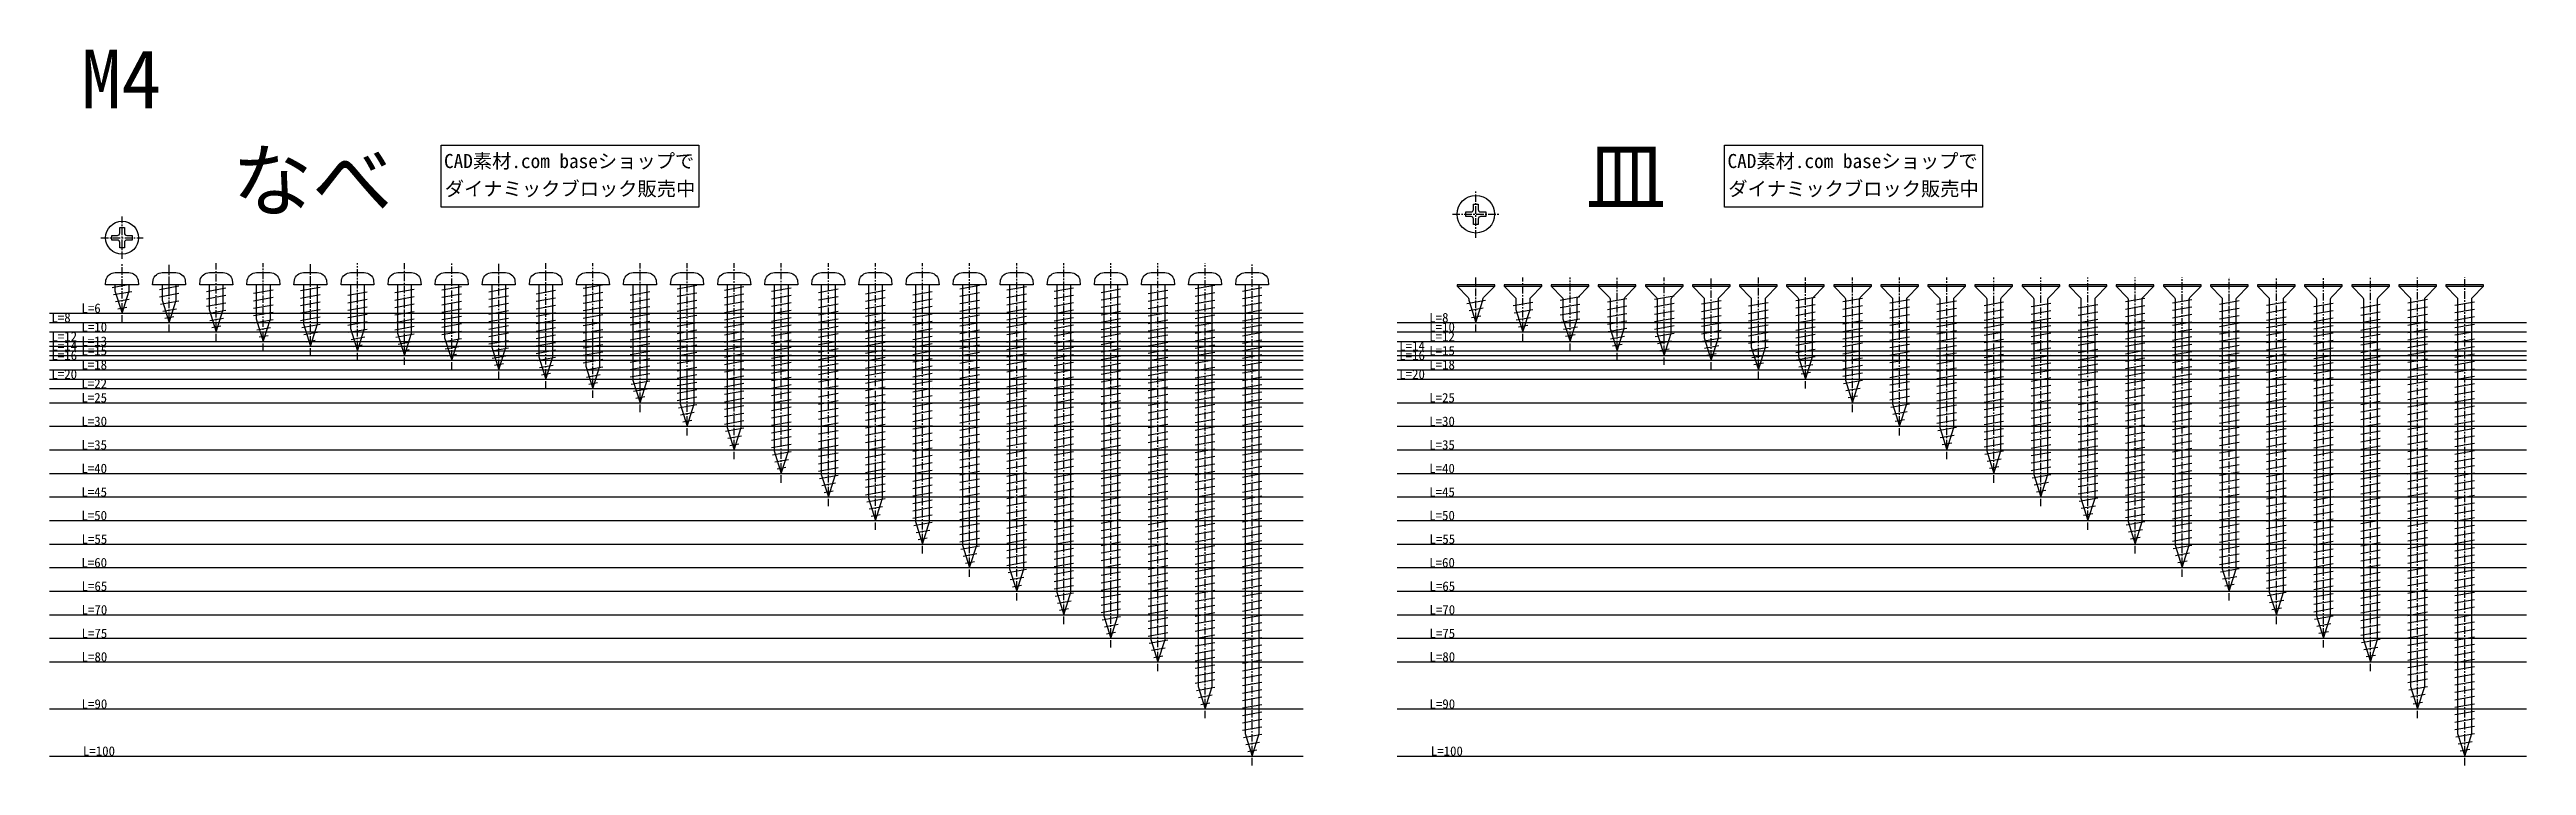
# Model space of a CAD drawing. Header units: millimetres. Extents: x 233 to 3318, y 47 to 2014.
# Drawn here: x 1046 to 1572, y 1427 to 1579 of the extents above; entities that cross this region are included whole.
import ezdxf
from ezdxf.enums import TextEntityAlignment as Align

# ---------------------------------------------------------------- set-up
doc = ezdxf.new("R2010")
doc.units = ezdxf.units.MM
doc.linetypes.add('csc_CENTER', pattern=[50.8, 31.75, -6.35, 6.35, -6.35])
doc.layers.get('Defpoints').update_dxf_attribs({"color": 251})
doc.styles.add('ＭＳ ゴシック', font='MS Gothic.ttf')

msp = doc.modelspace()

# ---------------------------------------------------------------- texts
at = {"style": 'ＭＳ ゴシック'}
for s, p in [('CAD素材.com baseショップで', (1156.39, 1555.36)), ('CAD素材.com baseショップで', (1428.97, 1555.36)), ('ダイナミックブロック販売中', (1156.59, 1549.5)), ('ダイナミックブロック販売中', (1429.17, 1549.5))]:
    msp.add_text(s, height=3, dxfattribs=at).set_placement(p, align=Align.MIDDLE)
for s, p in [('L=8', (1046.45, 1521.06)), ('L=6', (1052.83, 1523.06)), ('L=10', (1052.83, 1519.06)), ('L=8', (1339.07, 1521.06)), ('L=10', (1339.07, 1519.06)), ('L=12', (1046.45, 1517.06)), ('L=14', (1046.45, 1515.06)), ('L=16', (1046.45, 1513.06)), ('L=13', (1052.82, 1516.06)), ('L=15', (1052.83, 1514.06)), ('L=14', (1332.7, 1515.06)), ('L=16', (1332.7, 1513.06)), ('L=12', (1339.07, 1517.06)), ('L=15', (1339.07, 1514.06)), ('L=20', (1046.45, 1509.06)), ('L=18', (1052.82, 1511.06)), ('L=20', (1332.7, 1509.06)), ('L=18', (1339.06, 1511.06)), ('L=22', (1052.82, 1507.06)), ('L=25', (1052.82, 1504.06)), ('L=25', (1339.06, 1504.06)), ('L=30', (1052.82, 1499.06)), ('L=30', (1339.06, 1499.06)), ('L=35', (1052.82, 1494.06)), ('L=35', (1339.06, 1494.06)), ('L=40', (1052.82, 1489.06)), ('L=40', (1339.06, 1489.06)), ('L=45', (1052.82, 1484.06)), ('L=45', (1339.06, 1484.06)), ('L=50', (1052.82, 1479.06)), ('L=50', (1339.06, 1479.06)), ('L=55', (1052.87, 1474.06)), ('L=55', (1339.12, 1474.06)), ('L=60', (1052.82, 1469.06)), ('L=60', (1339.06, 1469.06)), ('L=65', (1052.87, 1464.06)), ('L=65', (1339.12, 1464.06)), ('L=70', (1052.87, 1459.06)), ('L=70', (1339.12, 1459.06)), ('L=75', (1052.87, 1454.06)), ('L=75', (1339.12, 1454.06)), ('L=80', (1052.87, 1449.06)), ('L=80', (1339.12, 1449.06)), ('L=90', (1052.87, 1439.06)), ('L=90', (1339.12, 1439.06)), ('L=100', (1053.15, 1429.06)), ('L=100', (1339.4, 1429.06))]:
    msp.add_text(s, height=2, dxfattribs=at).set_placement(p)
at = {"lineweight": 13, "char_height": 12.5, "attachment_point": 1, "style": 'ＭＳ ゴシック'}
for s, insert in [('M4', (1052.81, 1578.96)), ('なべ', (1084.81, 1557.41)), ('皿', (1372.32, 1558.32))]:
    msp.add_mtext(s, dxfattribs=dict(at, insert=insert))

# ---------------------------------------------------------------- linework, layer by layer
at = {"color": 0, "linetype": 'csc_CENTER', "lineweight": -2, "ltscale": 0.05}
for p, q in [((1348.96, 1539.02), (1348.96, 1549)), ((1061.45, 1534.51), (1061.45, 1543.51)), ((1056.95, 1539.01), (1065.95, 1539.01)), ((1061.45, 1521.01), (1061.45, 1533.61)), ((1071.45, 1519.01), (1071.45, 1533.61)), ((1081.45, 1517.01), (1081.45, 1533.61)), ((1091.45, 1515.01), (1091.45, 1533.61)), ((1101.45, 1514.01), (1101.45, 1533.61)), ((1111.45, 1513.01), (1111.45, 1533.61)), ((1121.45, 1512.01), (1121.45, 1533.61)), ((1131.45, 1511.01), (1131.45, 1533.61)), ((1141.45, 1509.01), (1141.45, 1533.61)), ((1151.45, 1507.01), (1151.45, 1533.61)), ((1161.45, 1505.01), (1161.45, 1533.61)), ((1171.45, 1502.01), (1171.45, 1533.61)), ((1181.45, 1497.01), (1181.45, 1533.61)), ((1191.45, 1492.01), (1191.45, 1533.61)), ((1201.45, 1487.01), (1201.45, 1533.61)), ((1211.45, 1482.01), (1211.45, 1533.61)), ((1221.45, 1477.01), (1221.45, 1533.61)), ((1231.45, 1472.01), (1231.45, 1533.61)), ((1241.45, 1467.01), (1241.45, 1533.61)), ((1251.45, 1462.01), (1251.45, 1533.61)), ((1261.45, 1457.01), (1261.45, 1533.61)), ((1271.45, 1452.01), (1271.45, 1533.61)), ((1281.45, 1447.01), (1281.45, 1533.61)), ((1291.45, 1437.01), (1291.45, 1533.61)), ((1301.45, 1427.01), (1301.45, 1533.61)), ((1348.96, 1519.01), (1348.96, 1530.61)), ((1358.96, 1517.01), (1358.96, 1530.61)), ((1368.96, 1515.01), (1368.96, 1530.61)), ((1378.96, 1513.01), (1378.96, 1530.61)), ((1388.96, 1512.01), (1388.96, 1530.61)), ((1398.96, 1511.01), (1398.96, 1530.61)), ((1408.96, 1509.01), (1408.96, 1530.61)), ((1418.96, 1507.01), (1418.96, 1530.61)), ((1428.96, 1502.01), (1428.96, 1530.61)), ((1438.96, 1497.01), (1438.96, 1530.61)), ((1448.96, 1492.01), (1448.96, 1530.61)), ((1458.96, 1487.01), (1458.96, 1530.61)), ((1468.96, 1482.01), (1468.96, 1530.61)), ((1478.96, 1477.01), (1478.96, 1530.61)), ((1488.96, 1472.01), (1488.96, 1530.61)), ((1498.96, 1467.01), (1498.96, 1530.61)), ((1508.96, 1462.01), (1508.96, 1530.61)), ((1518.96, 1457.01), (1518.96, 1530.61)), ((1528.96, 1452.01), (1528.96, 1530.61)), ((1538.96, 1447.01), (1538.96, 1530.61)), ((1548.96, 1437.01), (1548.96, 1530.61)), ((1558.96, 1427.01), (1558.96, 1530.61))]:
    msp.add_line(p, q, dxfattribs=at)
at = {"color": 0, "linetype": 'csc_CENTER', "ltscale": 0.05}
msp.add_line((1343.97, 1544.01), (1353.95, 1544.01), dxfattribs=at)
for p, q in [((1059.37, 1528.48), (1062.36, 1529.01)), ((1059.6, 1526.94), (1063.52, 1527.64)), ((1060.08, 1525.45), (1062.98, 1525.96)), ((1069.37, 1528.06), (1073.52, 1528.8)), ((1069.37, 1526.48), (1073.52, 1527.22)), ((1069.6, 1524.94), (1073.52, 1525.64)), ((1079.37, 1527.64), (1083.52, 1528.38)), ((1079.37, 1526.06), (1083.52, 1526.8)), ((1089.37, 1527.22), (1093.52, 1527.96)), ((1089.37, 1525.64), (1093.52, 1526.38)), ((1099.37, 1527.8), (1103.52, 1528.54)), ((1099.37, 1526.22), (1103.52, 1526.96)), ((1109.37, 1526.8), (1113.52, 1527.54)), ((1109.37, 1525.22), (1113.52, 1525.96)), ((1119.37, 1527.38), (1123.52, 1528.12)), ((1119.37, 1525.8), (1123.52, 1526.54)), ((1129.37, 1527.96), (1133.52, 1528.7)), ((1129.37, 1526.38), (1133.52, 1527.12)), ((1129.37, 1524.8), (1133.52, 1525.54)), ((1139.37, 1527.54), (1143.52, 1528.28)), ((1139.37, 1525.96), (1143.52, 1526.7)), ((1149.37, 1527.12), (1153.52, 1527.86)), ((1149.37, 1525.54), (1153.52, 1526.28)), ((1159.37, 1528.28), (1163.49, 1529.01)), ((1159.37, 1526.7), (1163.52, 1527.44)), ((1159.37, 1525.12), (1163.52, 1525.86)), ((1169.37, 1526.86), (1173.52, 1527.6)), ((1169.37, 1525.28), (1173.52, 1526.02)), ((1179.37, 1528.18), (1183.52, 1528.92)), ((1179.37, 1526.6), (1183.52, 1527.34)), ((1179.37, 1525.02), (1183.52, 1525.76)), ((1189.37, 1527.92), (1193.52, 1528.66)), ((1189.37, 1526.34), (1193.52, 1527.08)), ((1189.37, 1524.76), (1193.52, 1525.5)), ((1199.37, 1527.66), (1203.52, 1528.4)), ((1199.37, 1526.08), (1203.52, 1526.82)), ((1209.37, 1527.4), (1213.52, 1528.14)), ((1209.37, 1525.82), (1213.52, 1526.56)), ((1219.37, 1527.14), (1223.52, 1527.88)), ((1219.37, 1525.56), (1223.52, 1526.3)), ((1229.37, 1526.88), (1233.52, 1527.62)), ((1229.37, 1525.3), (1233.52, 1526.04)), ((1239.37, 1528.2), (1243.52, 1528.94)), ((1239.37, 1526.62), (1243.52, 1527.36)), ((1239.37, 1525.04), (1243.52, 1525.78)), ((1249.37, 1527.94), (1253.52, 1528.68)), ((1249.37, 1526.36), (1253.52, 1527.1)), ((1249.37, 1524.78), (1253.52, 1525.52)), ((1259.37, 1527.68), (1263.52, 1528.42)), ((1259.37, 1526.1), (1263.52, 1526.84)), ((1269.37, 1527.42), (1273.52, 1528.16)), ((1269.37, 1525.84), (1273.52, 1526.58)), ((1279.37, 1527.16), (1283.52, 1527.9)), ((1279.37, 1525.58), (1283.52, 1526.32)), ((1289.37, 1528.22), (1293.52, 1528.96)), ((1289.37, 1526.64), (1293.52, 1527.38)), ((1289.37, 1525.06), (1293.52, 1525.8)), ((1299.37, 1527.7), (1303.52, 1528.44)), ((1299.37, 1526.12), (1303.52, 1526.86)), ((1344.96, 1528.71), (1352.96, 1528.71)), ((1347.07, 1525.09), (1351.04, 1525.79)), ((1354.96, 1528.71), (1362.96, 1528.71)), ((1364.96, 1528.71), (1372.96, 1528.71)), ((1366.89, 1525.8), (1371.04, 1526.53)), ((1374.96, 1528.71), (1382.96, 1528.71)), ((1376.89, 1525.38), (1381.04, 1526.11)), ((1384.96, 1528.71), (1392.96, 1528.71)), ((1386.89, 1525.96), (1391.04, 1526.69)), ((1394.96, 1528.71), (1402.96, 1528.71)), ((1396.89, 1524.96), (1401.04, 1525.69)), ((1404.96, 1528.71), (1412.96, 1528.71)), ((1414.96, 1528.71), (1422.96, 1528.71)), ((1416.89, 1525.7), (1421.04, 1526.43)), ((1424.96, 1528.71), (1432.96, 1528.71)), ((1426.89, 1525.46), (1431.04, 1526.19)), ((1434.96, 1528.71), (1442.96, 1528.71)), ((1436.89, 1525.18), (1441.04, 1525.91)), ((1444.96, 1528.71), (1452.96, 1528.71)), ((1446.89, 1524.92), (1451.04, 1525.65)), ((1454.96, 1528.71), (1462.96, 1528.71)), ((1464.96, 1528.71), (1472.96, 1528.71)), ((1474.96, 1528.71), (1482.96, 1528.71)), ((1484.96, 1528.71), (1492.96, 1528.71)), ((1486.89, 1525.46), (1491.04, 1526.19)), ((1494.96, 1528.71), (1502.96, 1528.71)), ((1496.89, 1525.2), (1501.04, 1525.93)), ((1504.96, 1528.71), (1512.96, 1528.71)), ((1506.89, 1524.94), (1511.04, 1525.67)), ((1514.96, 1528.71), (1522.96, 1528.71)), ((1524.96, 1528.71), (1532.96, 1528.71)), ((1534.96, 1528.71), (1542.96, 1528.71)), ((1544.96, 1528.71), (1552.96, 1528.71)), ((1546.89, 1525.22), (1551.04, 1525.95)), ((1554.96, 1528.71), (1562.96, 1528.71)), ((1060.55, 1523.95), (1062.45, 1524.29)), ((1070.08, 1523.45), (1072.98, 1523.96)), ((1070.55, 1521.95), (1072.45, 1522.29)), ((1079.37, 1524.48), (1083.52, 1525.22)), ((1079.6, 1522.94), (1083.52, 1523.64)), ((1080.08, 1521.45), (1082.98, 1521.96)), ((1080.55, 1519.95), (1082.45, 1520.29)), ((1089.37, 1524.06), (1093.52, 1524.8)), ((1089.37, 1522.48), (1093.52, 1523.22)), ((1089.6, 1520.94), (1093.52, 1521.64)), ((1099.37, 1524.64), (1103.52, 1525.38)), ((1099.37, 1523.06), (1103.52, 1523.8)), ((1099.37, 1521.48), (1103.52, 1522.22)), ((1099.6, 1519.94), (1103.52, 1520.64)), ((1109.37, 1523.64), (1113.52, 1524.38)), ((1109.37, 1522.06), (1113.52, 1522.8)), ((1109.37, 1520.48), (1113.52, 1521.22)), ((1119.37, 1524.22), (1123.52, 1524.96)), ((1119.37, 1522.64), (1123.52, 1523.38)), ((1119.37, 1521.06), (1123.52, 1521.8)), ((1129.37, 1523.22), (1133.52, 1523.96)), ((1129.37, 1521.64), (1133.52, 1522.38)), ((1129.37, 1520.06), (1133.52, 1520.8)), ((1139.37, 1524.38), (1143.52, 1525.12)), ((1139.37, 1522.8), (1143.52, 1523.54)), ((1139.37, 1521.22), (1143.52, 1521.96)), ((1139.37, 1519.64), (1143.52, 1520.38)), ((1149.37, 1523.96), (1153.52, 1524.7)), ((1149.37, 1522.38), (1153.52, 1523.12)), ((1149.37, 1520.8), (1153.52, 1521.54)), ((1159.37, 1523.54), (1163.52, 1524.28)), ((1159.37, 1521.96), (1163.52, 1522.7)), ((1159.37, 1520.38), (1163.52, 1521.12)), ((1169.37, 1523.7), (1173.52, 1524.44)), ((1169.37, 1522.12), (1173.52, 1522.86)), ((1169.37, 1520.54), (1173.52, 1521.28)), ((1179.37, 1523.44), (1183.52, 1524.18)), ((1179.37, 1521.86), (1183.52, 1522.6)), ((1179.37, 1520.28), (1183.52, 1521.02)), ((1189.37, 1523.18), (1193.52, 1523.92)), ((1189.37, 1521.6), (1193.52, 1522.34)), ((1189.37, 1520.02), (1193.52, 1520.76)), ((1199.37, 1524.5), (1203.52, 1525.24)), ((1199.37, 1522.92), (1203.52, 1523.66)), ((1199.37, 1521.34), (1203.52, 1522.08)), ((1199.37, 1519.76), (1203.52, 1520.5)), ((1209.37, 1524.24), (1213.52, 1524.98)), ((1209.37, 1522.66), (1213.52, 1523.4)), ((1209.37, 1521.08), (1213.52, 1521.82)), ((1209.37, 1519.5), (1213.52, 1520.24)), ((1219.37, 1523.98), (1223.52, 1524.72)), ((1219.37, 1522.4), (1223.52, 1523.14)), ((1219.37, 1520.82), (1223.52, 1521.56)), ((1229.37, 1523.72), (1233.52, 1524.46)), ((1229.37, 1522.14), (1233.52, 1522.88)), ((1229.37, 1520.56), (1233.52, 1521.3)), ((1239.37, 1523.46), (1243.52, 1524.2)), ((1239.37, 1521.88), (1243.52, 1522.62)), ((1239.37, 1520.3), (1243.52, 1521.04)), ((1249.37, 1523.2), (1253.52, 1523.94)), ((1249.37, 1521.62), (1253.52, 1522.36)), ((1249.37, 1520.04), (1253.52, 1520.78)), ((1259.37, 1524.52), (1263.52, 1525.26)), ((1259.37, 1522.94), (1263.52, 1523.68)), ((1259.37, 1521.36), (1263.52, 1522.1)), ((1259.37, 1519.78), (1263.52, 1520.52)), ((1269.37, 1524.26), (1273.52, 1525)), ((1269.37, 1522.68), (1273.52, 1523.42)), ((1269.37, 1521.1), (1273.52, 1521.84)), ((1269.37, 1519.52), (1273.52, 1520.26)), ((1279.37, 1524), (1283.52, 1524.74)), ((1279.37, 1522.42), (1283.52, 1523.16)), ((1279.37, 1520.84), (1283.52, 1521.58)), ((1289.37, 1523.48), (1293.52, 1524.22)), ((1289.37, 1521.9), (1293.52, 1522.64)), ((1289.37, 1520.32), (1293.52, 1521.06)), ((1299.37, 1524.54), (1303.52, 1525.28)), ((1299.37, 1522.96), (1303.52, 1523.7)), ((1299.37, 1521.38), (1303.52, 1522.12)), ((1299.37, 1519.8), (1303.52, 1520.54)), ((1347.54, 1523.59), (1350.54, 1524.12)), ((1348.01, 1522.1), (1350.02, 1522.45)), ((1356.89, 1524.64), (1361.04, 1525.37)), ((1357.07, 1523.09), (1361.04, 1523.79)), ((1357.54, 1521.59), (1360.54, 1522.12)), ((1358.01, 1520.1), (1360.02, 1520.45)), ((1366.89, 1524.22), (1371.04, 1524.95)), ((1366.89, 1522.64), (1371.04, 1523.37)), ((1367.07, 1521.09), (1371.04, 1521.79)), ((1376.89, 1523.8), (1381.04, 1524.53)), ((1376.89, 1522.22), (1381.04, 1522.95)), ((1376.89, 1520.64), (1381.04, 1521.37)), ((1386.89, 1524.38), (1391.04, 1525.11)), ((1386.89, 1522.8), (1391.04, 1523.53)), ((1386.89, 1521.22), (1391.04, 1521.95)), ((1386.89, 1519.64), (1391.04, 1520.37)), ((1396.89, 1523.38), (1401.04, 1524.11)), ((1396.89, 1521.8), (1401.04, 1522.53)), ((1396.89, 1520.22), (1401.04, 1520.95)), ((1406.89, 1524.54), (1411.04, 1525.27)), ((1406.89, 1522.96), (1411.04, 1523.69)), ((1406.89, 1521.38), (1411.04, 1522.11)), ((1406.89, 1519.8), (1411.04, 1520.53)), ((1416.89, 1524.12), (1421.04, 1524.85)), ((1416.89, 1522.54), (1421.04, 1523.27)), ((1416.89, 1520.96), (1421.04, 1521.69)), ((1426.89, 1523.88), (1431.04, 1524.61)), ((1426.89, 1522.29), (1431.04, 1523.02)), ((1426.89, 1520.71), (1431.04, 1521.44)), ((1436.89, 1523.6), (1441.04, 1524.33)), ((1436.89, 1522.02), (1441.04, 1522.75)), ((1436.89, 1520.44), (1441.04, 1521.17)), ((1446.89, 1523.34), (1451.04, 1524.07)), ((1446.89, 1521.76), (1451.04, 1522.49)), ((1446.89, 1520.18), (1451.04, 1520.91)), ((1456.89, 1524.66), (1461.04, 1525.39)), ((1456.89, 1523.08), (1461.04, 1523.81)), ((1456.89, 1521.5), (1461.04, 1522.23)), ((1456.89, 1519.92), (1461.04, 1520.65)), ((1466.89, 1524.4), (1471.04, 1525.13)), ((1466.89, 1522.82), (1471.04, 1523.55)), ((1466.89, 1521.24), (1471.04, 1521.97)), ((1466.89, 1519.66), (1471.04, 1520.39)), ((1476.89, 1524.14), (1481.04, 1524.87)), ((1476.89, 1522.56), (1481.04, 1523.29)), ((1476.89, 1520.98), (1481.04, 1521.71)), ((1486.89, 1523.88), (1491.04, 1524.61)), ((1486.89, 1522.3), (1491.04, 1523.03)), ((1486.89, 1520.72), (1491.04, 1521.45)), ((1496.89, 1523.62), (1501.04, 1524.35)), ((1496.89, 1522.04), (1501.04, 1522.77)), ((1496.89, 1520.46), (1501.04, 1521.19)), ((1506.89, 1523.36), (1511.04, 1524.09)), ((1506.89, 1521.78), (1511.04, 1522.51)), ((1506.89, 1520.2), (1511.04, 1520.93)), ((1516.89, 1524.68), (1521.04, 1525.41)), ((1516.89, 1523.1), (1521.04, 1523.83)), ((1516.89, 1521.52), (1521.04, 1522.25)), ((1516.89, 1519.94), (1521.04, 1520.67)), ((1526.89, 1524.42), (1531.04, 1525.15)), ((1526.89, 1522.84), (1531.04, 1523.57)), ((1526.89, 1521.26), (1531.04, 1521.99)), ((1526.89, 1519.68), (1531.04, 1520.41)), ((1536.89, 1524.16), (1541.04, 1524.89)), ((1536.89, 1522.58), (1541.04, 1523.31)), ((1536.89, 1521), (1541.04, 1521.73)), ((1546.89, 1523.64), (1551.04, 1524.37)), ((1546.89, 1522.06), (1551.04, 1522.79)), ((1546.89, 1520.48), (1551.04, 1521.21)), ((1556.89, 1524.7), (1561.04, 1525.43)), ((1556.89, 1523.12), (1561.04, 1523.85)), ((1556.89, 1521.54), (1561.04, 1522.27)), ((1556.89, 1519.96), (1561.04, 1520.69)), ((1090.08, 1519.45), (1092.98, 1519.96)), ((1090.55, 1517.95), (1092.45, 1518.29)), ((1100.08, 1518.45), (1102.98, 1518.96)), ((1100.55, 1516.95), (1102.45, 1517.29)), ((1109.6, 1518.94), (1113.52, 1519.64)), ((1110.08, 1517.45), (1112.98, 1517.96)), ((1110.55, 1515.95), (1112.45, 1516.29)), ((1119.37, 1519.48), (1123.52, 1520.22)), ((1119.6, 1517.94), (1123.52, 1518.64)), ((1120.08, 1516.45), (1122.98, 1516.96)), ((1120.55, 1514.95), (1122.45, 1515.29)), ((1129.37, 1518.48), (1133.52, 1519.22)), ((1129.6, 1516.94), (1133.52, 1517.64)), ((1130.08, 1515.45), (1132.98, 1515.96)), ((1139.37, 1518.06), (1143.52, 1518.8)), ((1139.37, 1516.48), (1143.52, 1517.22)), ((1139.6, 1514.94), (1143.52, 1515.64)), ((1149.37, 1519.22), (1153.52, 1519.96)), ((1149.37, 1517.64), (1153.52, 1518.38)), ((1149.37, 1516.06), (1153.52, 1516.8)), ((1149.37, 1514.48), (1153.52, 1515.22)), ((1159.37, 1518.8), (1163.52, 1519.54)), ((1159.37, 1517.22), (1163.52, 1517.96)), ((1159.37, 1515.64), (1163.52, 1516.38)), ((1169.37, 1518.96), (1173.52, 1519.7)), ((1169.37, 1517.38), (1173.52, 1518.12)), ((1169.37, 1515.8), (1173.52, 1516.54)), ((1179.37, 1518.7), (1183.52, 1519.44)), ((1179.37, 1517.12), (1183.52, 1517.86)), ((1179.37, 1515.54), (1183.52, 1516.28)), ((1189.37, 1518.44), (1193.52, 1519.18)), ((1189.37, 1516.86), (1193.52, 1517.6)), ((1189.37, 1515.28), (1193.52, 1516.02)), ((1199.37, 1518.18), (1203.52, 1518.92)), ((1199.37, 1516.6), (1203.52, 1517.34)), ((1199.37, 1515.02), (1203.52, 1515.76)), ((1209.37, 1517.92), (1213.52, 1518.66)), ((1209.37, 1516.34), (1213.52, 1517.08)), ((1209.37, 1514.76), (1213.52, 1515.5)), ((1219.37, 1519.24), (1223.52, 1519.98)), ((1219.37, 1517.66), (1223.52, 1518.4)), ((1219.37, 1516.08), (1223.52, 1516.82)), ((1219.37, 1514.5), (1223.52, 1515.24)), ((1229.37, 1518.98), (1233.52, 1519.72)), ((1229.37, 1517.4), (1233.52, 1518.14)), ((1229.37, 1515.82), (1233.52, 1516.56)), ((1229.37, 1514.24), (1233.52, 1514.98)), ((1239.37, 1518.72), (1243.52, 1519.46)), ((1239.37, 1517.14), (1243.52, 1517.88)), ((1239.37, 1515.56), (1243.52, 1516.3)), ((1249.37, 1518.46), (1253.52, 1519.2)), ((1249.37, 1516.88), (1253.52, 1517.62)), ((1249.37, 1515.3), (1253.52, 1516.04)), ((1259.37, 1518.2), (1263.52, 1518.94)), ((1259.37, 1516.62), (1263.52, 1517.36)), ((1259.37, 1515.04), (1263.52, 1515.78)), ((1269.37, 1517.94), (1273.52, 1518.68)), ((1269.37, 1516.36), (1273.52, 1517.1)), ((1269.37, 1514.78), (1273.52, 1515.52)), ((1279.37, 1519.26), (1283.52, 1520)), ((1279.37, 1517.68), (1283.52, 1518.42)), ((1279.37, 1516.1), (1283.52, 1516.84)), ((1279.37, 1514.52), (1283.52, 1515.26)), ((1289.37, 1518.74), (1293.52, 1519.48)), ((1289.37, 1517.16), (1293.52, 1517.9)), ((1289.37, 1515.58), (1293.52, 1516.32)), ((1299.37, 1518.22), (1303.52, 1518.96)), ((1299.37, 1516.64), (1303.52, 1517.38)), ((1299.37, 1515.06), (1303.52, 1515.8)), ((1367.54, 1519.59), (1370.54, 1520.12)), ((1368.01, 1518.1), (1370.02, 1518.45)), ((1377.07, 1519.09), (1381.04, 1519.79)), ((1377.54, 1517.59), (1380.54, 1518.12)), ((1378.01, 1516.1), (1380.02, 1516.45)), ((1387.07, 1518.09), (1391.04, 1518.79)), ((1387.54, 1516.59), (1390.54, 1517.12)), ((1388.01, 1515.1), (1390.02, 1515.45)), ((1396.89, 1518.64), (1401.04, 1519.37)), ((1397.07, 1517.09), (1401.04, 1517.79)), ((1397.54, 1515.59), (1400.54, 1516.12)), ((1406.89, 1518.22), (1411.04, 1518.95)), ((1406.89, 1516.64), (1411.04, 1517.37)), ((1407.07, 1515.09), (1411.04, 1515.79)), ((1416.89, 1519.38), (1421.04, 1520.11)), ((1416.89, 1517.8), (1421.04, 1518.53)), ((1416.89, 1516.22), (1421.04, 1516.95)), ((1416.89, 1514.64), (1421.04, 1515.37)), ((1426.89, 1519.12), (1431.04, 1519.85)), ((1426.89, 1517.54), (1431.04, 1518.27)), ((1426.89, 1515.96), (1431.04, 1516.69)), ((1426.89, 1514.38), (1431.04, 1515.11)), ((1436.89, 1518.86), (1441.04, 1519.59)), ((1436.89, 1517.28), (1441.04, 1518.01)), ((1436.89, 1515.7), (1441.04, 1516.43)), ((1446.89, 1518.6), (1451.04, 1519.33)), ((1446.89, 1517.02), (1451.04, 1517.75)), ((1446.89, 1515.44), (1451.04, 1516.17)), ((1456.89, 1518.34), (1461.04, 1519.07)), ((1456.89, 1516.76), (1461.04, 1517.49)), ((1456.89, 1515.18), (1461.04, 1515.91)), ((1466.89, 1518.08), (1471.04, 1518.81)), ((1466.89, 1516.5), (1471.04, 1517.23)), ((1466.89, 1514.92), (1471.04, 1515.65)), ((1476.89, 1519.4), (1481.04, 1520.13)), ((1476.89, 1517.82), (1481.04, 1518.55)), ((1476.89, 1516.24), (1481.04, 1516.97)), ((1476.89, 1514.66), (1481.04, 1515.39)), ((1486.89, 1519.14), (1491.04, 1519.87)), ((1486.89, 1517.56), (1491.04, 1518.29)), ((1486.89, 1515.98), (1491.04, 1516.71)), ((1486.89, 1514.4), (1491.04, 1515.13)), ((1496.89, 1518.88), (1501.04, 1519.61)), ((1496.89, 1517.3), (1501.04, 1518.03)), ((1496.89, 1515.72), (1501.04, 1516.45)), ((1506.89, 1518.62), (1511.04, 1519.35)), ((1506.89, 1517.04), (1511.04, 1517.77)), ((1506.89, 1515.46), (1511.04, 1516.19)), ((1516.89, 1518.36), (1521.04, 1519.09)), ((1516.89, 1516.78), (1521.04, 1517.51)), ((1516.89, 1515.2), (1521.04, 1515.93)), ((1526.89, 1518.1), (1531.04, 1518.83)), ((1526.89, 1516.52), (1531.04, 1517.25)), ((1526.89, 1514.94), (1531.04, 1515.67)), ((1536.89, 1519.42), (1541.04, 1520.15)), ((1536.89, 1517.84), (1541.04, 1518.57)), ((1536.89, 1516.26), (1541.04, 1516.99)), ((1536.89, 1514.68), (1541.04, 1515.41)), ((1546.89, 1518.9), (1551.04, 1519.63)), ((1546.89, 1517.32), (1551.04, 1518.05)), ((1546.89, 1515.74), (1551.04, 1516.47)), ((1556.89, 1518.38), (1561.04, 1519.11)), ((1556.89, 1516.8), (1561.04, 1517.53)), ((1556.89, 1515.22), (1561.04, 1515.95)), ((1130.55, 1513.95), (1132.45, 1514.29)), ((1140.08, 1513.45), (1142.98, 1513.96)), ((1140.55, 1511.95), (1142.45, 1512.29)), ((1149.6, 1512.94), (1153.52, 1513.64)), ((1150.08, 1511.45), (1152.98, 1511.96)), ((1150.55, 1509.95), (1152.45, 1510.29)), ((1159.37, 1514.06), (1163.52, 1514.8)), ((1159.37, 1512.48), (1163.52, 1513.22)), ((1159.6, 1510.94), (1163.52, 1511.64)), ((1160.08, 1509.45), (1162.98, 1509.96)), ((1169.37, 1514.22), (1173.52, 1514.96)), ((1169.37, 1512.64), (1173.52, 1513.38)), ((1169.37, 1511.06), (1173.52, 1511.8)), ((1169.37, 1509.48), (1173.52, 1510.22)), ((1179.37, 1513.96), (1183.52, 1514.7)), ((1179.37, 1512.38), (1183.52, 1513.12)), ((1179.37, 1510.8), (1183.52, 1511.54)), ((1179.37, 1509.22), (1183.52, 1509.96)), ((1189.37, 1513.7), (1193.52, 1514.44)), ((1189.37, 1512.12), (1193.52, 1512.86)), ((1189.37, 1510.54), (1193.52, 1511.28)), ((1199.37, 1513.44), (1203.52, 1514.18)), ((1199.37, 1511.86), (1203.52, 1512.6)), ((1199.37, 1510.28), (1203.52, 1511.02)), ((1209.37, 1513.18), (1213.52, 1513.92)), ((1209.37, 1511.6), (1213.52, 1512.34)), ((1209.37, 1510.02), (1213.52, 1510.76)), ((1219.37, 1512.92), (1223.52, 1513.66)), ((1219.37, 1511.34), (1223.52, 1512.08)), ((1219.37, 1509.76), (1223.52, 1510.5)), ((1229.37, 1512.66), (1233.52, 1513.4)), ((1229.37, 1511.08), (1233.52, 1511.82)), ((1229.37, 1509.5), (1233.52, 1510.24)), ((1239.37, 1513.98), (1243.52, 1514.72)), ((1239.37, 1512.4), (1243.52, 1513.14)), ((1239.37, 1510.82), (1243.52, 1511.56)), ((1239.37, 1509.24), (1243.52, 1509.98)), ((1249.37, 1513.72), (1253.52, 1514.46)), ((1249.37, 1512.14), (1253.52, 1512.88)), ((1249.37, 1510.56), (1253.52, 1511.3)), ((1249.37, 1508.98), (1253.52, 1509.72)), ((1259.37, 1513.46), (1263.52, 1514.2)), ((1259.37, 1511.88), (1263.52, 1512.62)), ((1259.37, 1510.3), (1263.52, 1511.04)), ((1269.37, 1513.2), (1273.52, 1513.94)), ((1269.37, 1511.62), (1273.52, 1512.36)), ((1269.37, 1510.04), (1273.52, 1510.78)), ((1279.37, 1512.94), (1283.52, 1513.68)), ((1279.37, 1511.36), (1283.52, 1512.1)), ((1279.37, 1509.78), (1283.52, 1510.52)), ((1289.37, 1514), (1293.52, 1514.74)), ((1289.37, 1512.42), (1293.52, 1513.16)), ((1289.37, 1510.84), (1293.52, 1511.58)), ((1289.37, 1509.26), (1293.52, 1510)), ((1299.37, 1513.48), (1303.52, 1514.22)), ((1299.37, 1511.9), (1303.52, 1512.64)), ((1299.37, 1510.32), (1303.52, 1511.06)), ((1398.01, 1514.1), (1400.02, 1514.45)), ((1407.54, 1513.59), (1410.54, 1514.12)), ((1408.01, 1512.1), (1410.02, 1512.45)), ((1417.07, 1513.09), (1421.04, 1513.79)), ((1417.54, 1511.59), (1420.54, 1512.12)), ((1418.01, 1510.1), (1420.02, 1510.45)), ((1426.89, 1512.8), (1431.04, 1513.53)), ((1426.89, 1511.22), (1431.04, 1511.95)), ((1426.89, 1509.64), (1431.04, 1510.37)), ((1436.89, 1514.12), (1441.04, 1514.85)), ((1436.89, 1512.54), (1441.04, 1513.27)), ((1436.89, 1510.96), (1441.04, 1511.69)), ((1436.89, 1509.38), (1441.04, 1510.11)), ((1446.89, 1513.86), (1451.04, 1514.59)), ((1446.89, 1512.28), (1451.04, 1513.01)), ((1446.89, 1510.7), (1451.04, 1511.43)), ((1446.89, 1509.12), (1451.04, 1509.85)), ((1456.89, 1513.6), (1461.04, 1514.33)), ((1456.89, 1512.02), (1461.04, 1512.75)), ((1456.89, 1510.44), (1461.04, 1511.17)), ((1466.89, 1513.34), (1471.04, 1514.07)), ((1466.89, 1511.76), (1471.04, 1512.49)), ((1466.89, 1510.18), (1471.04, 1510.91)), ((1476.89, 1513.08), (1481.04, 1513.81)), ((1476.89, 1511.5), (1481.04, 1512.23)), ((1476.89, 1509.92), (1481.04, 1510.65)), ((1486.89, 1512.82), (1491.04, 1513.55)), ((1486.89, 1511.24), (1491.04, 1511.97)), ((1486.89, 1509.66), (1491.04, 1510.39)), ((1496.89, 1514.14), (1501.04, 1514.87)), ((1496.89, 1512.56), (1501.04, 1513.29)), ((1496.89, 1510.98), (1501.04, 1511.71)), ((1496.89, 1509.4), (1501.04, 1510.13)), ((1506.89, 1513.88), (1511.04, 1514.61)), ((1506.89, 1512.3), (1511.04, 1513.03)), ((1506.89, 1510.72), (1511.04, 1511.45)), ((1506.89, 1509.14), (1511.04, 1509.87)), ((1516.89, 1513.62), (1521.04, 1514.35)), ((1516.89, 1512.04), (1521.04, 1512.77)), ((1516.89, 1510.46), (1521.04, 1511.19)), ((1526.89, 1513.36), (1531.04, 1514.09)), ((1526.89, 1511.78), (1531.04, 1512.51)), ((1526.89, 1510.2), (1531.04, 1510.93)), ((1536.89, 1513.1), (1541.04, 1513.83)), ((1536.89, 1511.52), (1541.04, 1512.25)), ((1536.89, 1509.94), (1541.04, 1510.67)), ((1546.89, 1514.16), (1551.04, 1514.89)), ((1546.89, 1512.58), (1551.04, 1513.31)), ((1546.89, 1511), (1551.04, 1511.73)), ((1546.89, 1509.42), (1551.04, 1510.15)), ((1556.89, 1513.64), (1561.04, 1514.37)), ((1556.89, 1512.06), (1561.04, 1512.79)), ((1556.89, 1510.48), (1561.04, 1511.21)), ((1160.55, 1507.95), (1162.45, 1508.29)), ((1169.6, 1507.94), (1173.52, 1508.64)), ((1170.08, 1506.45), (1172.98, 1506.96)), ((1170.55, 1504.95), (1172.45, 1505.29)), ((1179.37, 1507.64), (1183.52, 1508.38)), ((1179.37, 1506.06), (1183.52, 1506.8)), ((1179.37, 1504.48), (1183.52, 1505.22)), ((1189.37, 1508.96), (1193.52, 1509.7)), ((1189.37, 1507.38), (1193.52, 1508.12)), ((1189.37, 1505.8), (1193.52, 1506.54)), ((1189.37, 1504.22), (1193.52, 1504.96)), ((1199.37, 1508.7), (1203.52, 1509.44)), ((1199.37, 1507.12), (1203.52, 1507.86)), ((1199.37, 1505.54), (1203.52, 1506.28)), ((1199.37, 1503.96), (1203.52, 1504.7)), ((1209.37, 1508.44), (1213.52, 1509.18)), ((1209.37, 1506.86), (1213.52, 1507.6)), ((1209.37, 1505.28), (1213.52, 1506.02)), ((1219.37, 1508.18), (1223.52, 1508.92)), ((1219.37, 1506.6), (1223.52, 1507.34)), ((1219.37, 1505.02), (1223.52, 1505.76)), ((1229.37, 1507.92), (1233.52, 1508.66)), ((1229.37, 1506.34), (1233.52, 1507.08)), ((1229.37, 1504.76), (1233.52, 1505.5)), ((1239.37, 1507.66), (1243.52, 1508.4)), ((1239.37, 1506.08), (1243.52, 1506.82)), ((1239.37, 1504.5), (1243.52, 1505.24)), ((1249.37, 1507.4), (1253.52, 1508.14)), ((1249.37, 1505.82), (1253.52, 1506.56)), ((1249.37, 1504.24), (1253.52, 1504.98)), ((1259.37, 1508.72), (1263.52, 1509.46)), ((1259.37, 1507.14), (1263.52, 1507.88)), ((1259.37, 1505.56), (1263.52, 1506.3)), ((1259.37, 1503.98), (1263.52, 1504.72)), ((1269.37, 1508.46), (1273.52, 1509.2)), ((1269.37, 1506.88), (1273.52, 1507.62)), ((1269.37, 1505.3), (1273.52, 1506.04)), ((1269.37, 1503.72), (1273.52, 1504.46)), ((1279.37, 1508.2), (1283.52, 1508.94)), ((1279.37, 1506.62), (1283.52, 1507.36)), ((1279.37, 1505.04), (1283.52, 1505.78)), ((1289.37, 1507.68), (1293.52, 1508.42)), ((1289.37, 1506.1), (1293.52, 1506.84)), ((1289.37, 1504.52), (1293.52, 1505.26)), ((1299.37, 1508.74), (1303.52, 1509.48)), ((1299.37, 1507.16), (1303.52, 1507.9)), ((1299.37, 1505.58), (1303.52, 1506.32)), ((1299.37, 1504), (1303.52, 1504.74)), ((1427.07, 1508.09), (1431.04, 1508.79)), ((1427.54, 1506.59), (1430.54, 1507.12)), ((1428.01, 1505.1), (1430.02, 1505.45)), ((1436.89, 1507.8), (1441.04, 1508.53)), ((1436.89, 1506.22), (1441.04, 1506.95)), ((1436.89, 1504.64), (1441.04, 1505.37)), ((1446.89, 1507.54), (1451.04, 1508.27)), ((1446.89, 1505.96), (1451.04, 1506.69)), ((1446.89, 1504.38), (1451.04, 1505.11)), ((1456.89, 1508.86), (1461.04, 1509.59)), ((1456.89, 1507.28), (1461.04, 1508.01)), ((1456.89, 1505.7), (1461.04, 1506.43)), ((1456.89, 1504.12), (1461.04, 1504.85)), ((1466.89, 1508.6), (1471.04, 1509.33)), ((1466.89, 1507.02), (1471.04, 1507.75)), ((1466.89, 1505.44), (1471.04, 1506.17)), ((1466.89, 1503.86), (1471.04, 1504.59)), ((1476.89, 1508.34), (1481.04, 1509.07)), ((1476.89, 1506.76), (1481.04, 1507.49)), ((1476.89, 1505.18), (1481.04, 1505.91)), ((1486.89, 1508.08), (1491.04, 1508.81)), ((1486.89, 1506.5), (1491.04, 1507.23)), ((1486.89, 1504.92), (1491.04, 1505.65)), ((1496.89, 1507.82), (1501.04, 1508.55)), ((1496.89, 1506.24), (1501.04, 1506.97)), ((1496.89, 1504.66), (1501.04, 1505.39)), ((1506.89, 1507.56), (1511.04, 1508.29)), ((1506.89, 1505.98), (1511.04, 1506.71)), ((1506.89, 1504.4), (1511.04, 1505.13)), ((1516.89, 1508.88), (1521.04, 1509.61)), ((1516.89, 1507.3), (1521.04, 1508.03)), ((1516.89, 1505.72), (1521.04, 1506.45)), ((1516.89, 1504.14), (1521.04, 1504.87)), ((1526.89, 1508.62), (1531.04, 1509.35)), ((1526.89, 1507.04), (1531.04, 1507.77)), ((1526.89, 1505.46), (1531.04, 1506.19)), ((1526.89, 1503.88), (1531.04, 1504.61)), ((1536.89, 1508.36), (1541.04, 1509.09)), ((1536.89, 1506.78), (1541.04, 1507.51)), ((1536.89, 1505.2), (1541.04, 1505.93)), ((1546.89, 1507.84), (1551.04, 1508.57)), ((1546.89, 1506.26), (1551.04, 1506.99)), ((1546.89, 1504.68), (1551.04, 1505.41)), ((1556.89, 1508.9), (1561.04, 1509.63)), ((1556.89, 1507.32), (1561.04, 1508.05)), ((1556.89, 1505.74), (1561.04, 1506.47)), ((1556.89, 1504.16), (1561.04, 1504.89)), ((1179.6, 1502.94), (1183.52, 1503.64)), ((1180.08, 1501.45), (1182.98, 1501.96)), ((1180.55, 1499.95), (1182.45, 1500.29)), ((1189.37, 1502.64), (1193.52, 1503.38)), ((1189.37, 1501.06), (1193.52, 1501.8)), ((1189.37, 1499.48), (1193.52, 1500.22)), ((1199.37, 1502.38), (1203.52, 1503.12)), ((1199.37, 1500.8), (1203.52, 1501.54)), ((1199.37, 1499.22), (1203.52, 1499.96)), ((1209.37, 1503.7), (1213.52, 1504.44)), ((1209.37, 1502.12), (1213.52, 1502.86)), ((1209.37, 1500.54), (1213.52, 1501.28)), ((1209.37, 1498.96), (1213.52, 1499.7)), ((1219.37, 1503.44), (1223.52, 1504.18)), ((1219.37, 1501.86), (1223.52, 1502.6)), ((1219.37, 1500.28), (1223.52, 1501.02)), ((1219.37, 1498.7), (1223.52, 1499.44)), ((1229.37, 1503.18), (1233.52, 1503.92)), ((1229.37, 1501.6), (1233.52, 1502.34)), ((1229.37, 1500.02), (1233.52, 1500.76)), ((1239.37, 1502.92), (1243.52, 1503.66)), ((1239.37, 1501.34), (1243.52, 1502.08)), ((1239.37, 1499.76), (1243.52, 1500.5)), ((1249.37, 1502.66), (1253.52, 1503.4)), ((1249.37, 1501.08), (1253.52, 1501.82)), ((1249.37, 1499.5), (1253.52, 1500.24)), ((1259.37, 1502.4), (1263.52, 1503.14)), ((1259.37, 1500.82), (1263.52, 1501.56)), ((1259.37, 1499.24), (1263.52, 1499.98)), ((1269.37, 1502.14), (1273.52, 1502.88)), ((1269.37, 1500.56), (1273.52, 1501.3)), ((1269.37, 1498.98), (1273.52, 1499.72)), ((1279.37, 1503.46), (1283.52, 1504.2)), ((1279.37, 1501.88), (1283.52, 1502.62)), ((1279.37, 1500.3), (1283.52, 1501.04)), ((1279.37, 1498.72), (1283.52, 1499.46)), ((1289.37, 1502.94), (1293.52, 1503.68)), ((1289.37, 1501.36), (1293.52, 1502.1)), ((1289.37, 1499.78), (1293.52, 1500.52)), ((1299.37, 1502.42), (1303.52, 1503.16)), ((1299.37, 1500.84), (1303.52, 1501.58)), ((1299.37, 1499.26), (1303.52, 1500)), ((1437.07, 1503.09), (1441.04, 1503.79)), ((1437.54, 1501.59), (1440.54, 1502.12)), ((1438.01, 1500.1), (1440.02, 1500.45)), ((1446.89, 1502.8), (1451.04, 1503.53)), ((1446.89, 1501.22), (1451.04, 1501.95)), ((1446.89, 1499.64), (1451.04, 1500.37)), ((1456.89, 1502.54), (1461.04, 1503.27)), ((1456.89, 1500.96), (1461.04, 1501.69)), ((1456.89, 1499.38), (1461.04, 1500.11)), ((1466.89, 1502.28), (1471.04, 1503.01)), ((1466.89, 1500.7), (1471.04, 1501.43)), ((1466.89, 1499.12), (1471.04, 1499.85)), ((1476.89, 1503.6), (1481.04, 1504.33)), ((1476.89, 1502.02), (1481.04, 1502.75)), ((1476.89, 1500.44), (1481.04, 1501.17)), ((1476.89, 1498.86), (1481.04, 1499.59)), ((1486.89, 1503.34), (1491.04, 1504.07)), ((1486.89, 1501.76), (1491.04, 1502.49)), ((1486.89, 1500.18), (1491.04, 1500.91)), ((1486.89, 1498.6), (1491.04, 1499.33)), ((1496.89, 1503.08), (1501.04, 1503.81)), ((1496.89, 1501.5), (1501.04, 1502.23)), ((1496.89, 1499.92), (1501.04, 1500.65)), ((1506.89, 1502.82), (1511.04, 1503.55)), ((1506.89, 1501.24), (1511.04, 1501.97)), ((1506.89, 1499.66), (1511.04, 1500.39)), ((1516.89, 1502.56), (1521.04, 1503.29)), ((1516.89, 1500.98), (1521.04, 1501.71)), ((1516.89, 1499.4), (1521.04, 1500.13)), ((1526.89, 1502.3), (1531.04, 1503.03)), ((1526.89, 1500.72), (1531.04, 1501.45)), ((1526.89, 1499.14), (1531.04, 1499.87)), ((1536.89, 1503.62), (1541.04, 1504.35)), ((1536.89, 1502.04), (1541.04, 1502.77)), ((1536.89, 1500.46), (1541.04, 1501.19)), ((1536.89, 1498.88), (1541.04, 1499.61)), ((1546.89, 1503.1), (1551.04, 1503.83)), ((1546.89, 1501.52), (1551.04, 1502.25)), ((1546.89, 1499.94), (1551.04, 1500.67)), ((1556.89, 1502.58), (1561.04, 1503.31)), ((1556.89, 1501), (1561.04, 1501.73)), ((1556.89, 1499.42), (1561.04, 1500.15)), ((1189.6, 1497.94), (1193.52, 1498.64)), ((1190.08, 1496.45), (1192.98, 1496.96)), ((1190.55, 1494.95), (1192.45, 1495.29)), ((1199.37, 1497.64), (1203.52, 1498.38)), ((1199.37, 1496.06), (1203.52, 1496.8)), ((1199.37, 1494.48), (1203.52, 1495.22)), ((1209.37, 1497.38), (1213.52, 1498.12)), ((1209.37, 1495.8), (1213.52, 1496.54)), ((1209.37, 1494.22), (1213.52, 1494.96)), ((1219.37, 1497.12), (1223.52, 1497.86)), ((1219.37, 1495.54), (1223.52, 1496.28)), ((1219.37, 1493.96), (1223.52, 1494.7)), ((1229.37, 1498.44), (1233.52, 1499.18)), ((1229.37, 1496.86), (1233.52, 1497.6)), ((1229.37, 1495.28), (1233.52, 1496.02)), ((1229.37, 1493.7), (1233.52, 1494.44)), ((1239.37, 1498.18), (1243.52, 1498.92)), ((1239.37, 1496.6), (1243.52, 1497.34)), ((1239.37, 1495.02), (1243.52, 1495.76)), ((1239.37, 1493.44), (1243.52, 1494.18)), ((1249.37, 1497.92), (1253.52, 1498.66)), ((1249.37, 1496.34), (1253.52, 1497.08)), ((1249.37, 1494.76), (1253.52, 1495.5)), ((1259.37, 1497.66), (1263.52, 1498.4)), ((1259.37, 1496.08), (1263.52, 1496.82)), ((1259.37, 1494.5), (1263.52, 1495.24)), ((1269.37, 1497.4), (1273.52, 1498.14)), ((1269.37, 1495.82), (1273.52, 1496.56)), ((1269.37, 1494.24), (1273.52, 1494.98)), ((1279.37, 1497.14), (1283.52, 1497.88)), ((1279.37, 1495.56), (1283.52, 1496.3)), ((1279.37, 1493.98), (1283.52, 1494.72)), ((1289.37, 1498.2), (1293.52, 1498.94)), ((1289.37, 1496.62), (1293.52, 1497.36)), ((1289.37, 1495.04), (1293.52, 1495.78)), ((1289.37, 1493.46), (1293.52, 1494.2)), ((1299.37, 1497.68), (1303.52, 1498.42)), ((1299.37, 1496.1), (1303.52, 1496.84)), ((1299.37, 1494.52), (1303.52, 1495.26)), ((1447.07, 1498.09), (1451.04, 1498.79)), ((1447.54, 1496.59), (1450.54, 1497.12)), ((1448.01, 1495.1), (1450.02, 1495.45)), ((1456.89, 1497.8), (1461.04, 1498.53)), ((1456.89, 1496.22), (1461.04, 1496.95)), ((1456.89, 1494.64), (1461.04, 1495.37)), ((1466.89, 1497.54), (1471.04, 1498.27)), ((1466.89, 1495.96), (1471.04, 1496.69)), ((1466.89, 1494.38), (1471.04, 1495.11)), ((1476.89, 1497.28), (1481.04, 1498.01)), ((1476.89, 1495.7), (1481.04, 1496.43)), ((1476.89, 1494.12), (1481.04, 1494.85)), ((1486.89, 1497.02), (1491.04, 1497.75)), ((1486.89, 1495.44), (1491.04, 1496.17)), ((1486.89, 1493.86), (1491.04, 1494.59)), ((1496.89, 1498.34), (1501.04, 1499.07)), ((1496.89, 1496.76), (1501.04, 1497.49)), ((1496.89, 1495.18), (1501.04, 1495.91)), ((1496.89, 1493.6), (1501.04, 1494.33)), ((1506.89, 1498.08), (1511.04, 1498.81)), ((1506.89, 1496.5), (1511.04, 1497.23)), ((1506.89, 1494.92), (1511.04, 1495.65)), ((1506.89, 1493.34), (1511.04, 1494.07)), ((1516.89, 1497.82), (1521.04, 1498.55)), ((1516.89, 1496.24), (1521.04, 1496.97)), ((1516.89, 1494.66), (1521.04, 1495.39)), ((1526.89, 1497.56), (1531.04, 1498.29)), ((1526.89, 1495.98), (1531.04, 1496.71)), ((1526.89, 1494.4), (1531.04, 1495.13)), ((1536.89, 1497.3), (1541.04, 1498.03)), ((1536.89, 1495.72), (1541.04, 1496.45)), ((1536.89, 1494.14), (1541.04, 1494.87)), ((1546.89, 1498.36), (1551.04, 1499.09)), ((1546.89, 1496.78), (1551.04, 1497.51)), ((1546.89, 1495.2), (1551.04, 1495.93)), ((1546.89, 1493.62), (1551.04, 1494.35)), ((1556.89, 1497.84), (1561.04, 1498.57)), ((1556.89, 1496.26), (1561.04, 1496.99)), ((1556.89, 1494.68), (1561.04, 1495.41)), ((1199.6, 1492.94), (1203.52, 1493.64)), ((1200.08, 1491.45), (1202.98, 1491.96)), ((1200.55, 1489.95), (1202.45, 1490.29)), ((1209.37, 1492.64), (1213.52, 1493.38)), ((1209.37, 1491.06), (1213.52, 1491.8)), ((1209.37, 1489.48), (1213.52, 1490.22)), ((1219.37, 1492.38), (1223.52, 1493.12)), ((1219.37, 1490.8), (1223.52, 1491.54)), ((1219.37, 1489.22), (1223.52, 1489.96)), ((1229.37, 1492.12), (1233.52, 1492.86)), ((1229.37, 1490.54), (1233.52, 1491.28)), ((1229.37, 1488.96), (1233.52, 1489.7)), ((1239.37, 1491.86), (1243.52, 1492.6)), ((1239.37, 1490.28), (1243.52, 1491.02)), ((1239.37, 1488.7), (1243.52, 1489.44)), ((1249.37, 1493.18), (1253.52, 1493.92)), ((1249.37, 1491.6), (1253.52, 1492.34)), ((1249.37, 1490.02), (1253.52, 1490.76)), ((1249.37, 1488.44), (1253.52, 1489.18)), ((1259.37, 1492.92), (1263.52, 1493.66)), ((1259.37, 1491.34), (1263.52, 1492.08)), ((1259.37, 1489.76), (1263.52, 1490.5)), ((1259.37, 1488.18), (1263.52, 1488.92)), ((1269.37, 1492.66), (1273.52, 1493.4)), ((1269.37, 1491.08), (1273.52, 1491.82)), ((1269.37, 1489.5), (1273.52, 1490.24)), ((1279.37, 1492.4), (1283.52, 1493.14)), ((1279.37, 1490.82), (1283.52, 1491.56)), ((1279.37, 1489.24), (1283.52, 1489.98)), ((1289.37, 1491.88), (1293.52, 1492.62)), ((1289.37, 1490.3), (1293.52, 1491.04)), ((1289.37, 1488.72), (1293.52, 1489.46)), ((1299.37, 1492.94), (1303.52, 1493.68)), ((1299.37, 1491.36), (1303.52, 1492.1)), ((1299.37, 1489.78), (1303.52, 1490.52)), ((1299.37, 1488.2), (1303.52, 1488.94)), ((1457.07, 1493.09), (1461.04, 1493.79)), ((1457.54, 1491.59), (1460.54, 1492.12)), ((1458.01, 1490.1), (1460.02, 1490.45)), ((1466.89, 1492.8), (1471.04, 1493.53)), ((1466.89, 1491.22), (1471.04, 1491.95)), ((1466.89, 1489.64), (1471.04, 1490.37)), ((1467.07, 1488.09), (1471.04, 1488.79)), ((1476.89, 1492.54), (1481.04, 1493.27)), ((1476.89, 1490.96), (1481.04, 1491.69)), ((1476.89, 1489.38), (1481.04, 1490.11)), ((1486.89, 1492.28), (1491.04, 1493.01)), ((1486.89, 1490.7), (1491.04, 1491.43)), ((1486.89, 1489.12), (1491.04, 1489.85)), ((1496.89, 1492.02), (1501.04, 1492.75)), ((1496.89, 1490.44), (1501.04, 1491.17)), ((1496.89, 1488.86), (1501.04, 1489.59)), ((1506.89, 1491.76), (1511.04, 1492.49)), ((1506.89, 1490.18), (1511.04, 1490.91)), ((1506.89, 1488.6), (1511.04, 1489.33)), ((1516.89, 1493.08), (1521.04, 1493.81)), ((1516.89, 1491.5), (1521.04, 1492.23)), ((1516.89, 1489.92), (1521.04, 1490.65)), ((1516.89, 1488.34), (1521.04, 1489.07)), ((1526.89, 1492.82), (1531.04, 1493.55)), ((1526.89, 1491.24), (1531.04, 1491.97)), ((1526.89, 1489.66), (1531.04, 1490.39)), ((1526.89, 1488.08), (1531.04, 1488.81)), ((1536.89, 1492.56), (1541.04, 1493.29)), ((1536.89, 1490.98), (1541.04, 1491.71)), ((1536.89, 1489.4), (1541.04, 1490.13)), ((1546.89, 1492.04), (1551.04, 1492.77)), ((1546.89, 1490.46), (1551.04, 1491.19)), ((1546.89, 1488.88), (1551.04, 1489.61)), ((1556.89, 1493.1), (1561.04, 1493.83)), ((1556.89, 1491.52), (1561.04, 1492.25)), ((1556.89, 1489.94), (1561.04, 1490.67)), ((1556.89, 1488.36), (1561.04, 1489.09)), ((1209.6, 1487.94), (1213.52, 1488.64)), ((1210.08, 1486.45), (1212.98, 1486.96)), ((1210.55, 1484.95), (1212.45, 1485.29)), ((1219.37, 1487.64), (1223.52, 1488.38)), ((1219.37, 1486.06), (1223.52, 1486.8)), ((1219.37, 1484.48), (1223.52, 1485.22)), ((1219.6, 1482.94), (1223.52, 1483.64)), ((1229.37, 1487.38), (1233.52, 1488.12)), ((1229.37, 1485.8), (1233.52, 1486.54)), ((1229.37, 1484.22), (1233.52, 1484.96)), ((1239.37, 1487.12), (1243.52, 1487.86)), ((1239.37, 1485.54), (1243.52, 1486.28)), ((1239.37, 1483.96), (1243.52, 1484.7)), ((1249.37, 1486.86), (1253.52, 1487.6)), ((1249.37, 1485.28), (1253.52, 1486.02)), ((1249.37, 1483.7), (1253.52, 1484.44)), ((1259.37, 1486.6), (1263.52, 1487.34)), ((1259.37, 1485.02), (1263.52, 1485.76)), ((1259.37, 1483.44), (1263.52, 1484.18)), ((1269.37, 1487.92), (1273.52, 1488.66)), ((1269.37, 1486.34), (1273.52, 1487.08)), ((1269.37, 1484.76), (1273.52, 1485.5)), ((1269.37, 1483.18), (1273.52, 1483.92)), ((1279.37, 1487.66), (1283.52, 1488.4)), ((1279.37, 1486.08), (1283.52, 1486.82)), ((1279.37, 1484.5), (1283.52, 1485.24)), ((1279.37, 1482.92), (1283.52, 1483.66)), ((1289.37, 1487.14), (1293.52, 1487.88)), ((1289.37, 1485.56), (1293.52, 1486.3)), ((1289.37, 1483.98), (1293.52, 1484.72)), ((1299.37, 1486.62), (1303.52, 1487.36)), ((1299.37, 1485.04), (1303.52, 1485.78)), ((1299.37, 1483.46), (1303.52, 1484.2)), ((1467.54, 1486.59), (1470.54, 1487.12)), ((1468.01, 1485.1), (1470.02, 1485.45)), ((1476.89, 1487.8), (1481.04, 1488.53)), ((1476.89, 1486.22), (1481.04, 1486.95)), ((1476.89, 1484.64), (1481.04, 1485.37)), ((1477.07, 1483.09), (1481.04, 1483.79)), ((1486.89, 1487.54), (1491.04, 1488.27)), ((1486.89, 1485.96), (1491.04, 1486.69)), ((1486.89, 1484.38), (1491.04, 1485.11)), ((1486.89, 1482.8), (1491.04, 1483.53)), ((1496.89, 1487.28), (1501.04, 1488.01)), ((1496.89, 1485.7), (1501.04, 1486.43)), ((1496.89, 1484.12), (1501.04, 1484.85)), ((1506.89, 1487.02), (1511.04, 1487.75)), ((1506.89, 1485.44), (1511.04, 1486.17)), ((1506.89, 1483.86), (1511.04, 1484.59)), ((1516.89, 1486.76), (1521.04, 1487.49)), ((1516.89, 1485.18), (1521.04, 1485.91)), ((1516.89, 1483.6), (1521.04, 1484.33)), ((1526.89, 1486.5), (1531.04, 1487.23)), ((1526.89, 1484.92), (1531.04, 1485.65)), ((1526.89, 1483.34), (1531.04, 1484.07)), ((1536.89, 1487.82), (1541.04, 1488.55)), ((1536.89, 1486.24), (1541.04, 1486.97)), ((1536.89, 1484.66), (1541.04, 1485.39)), ((1536.89, 1483.08), (1541.04, 1483.81)), ((1546.89, 1487.3), (1551.04, 1488.03)), ((1546.89, 1485.72), (1551.04, 1486.45)), ((1546.89, 1484.14), (1551.04, 1484.87)), ((1556.89, 1486.78), (1561.04, 1487.51)), ((1556.89, 1485.2), (1561.04, 1485.93)), ((1556.89, 1483.62), (1561.04, 1484.35)), ((1220.08, 1481.45), (1222.98, 1481.96)), ((1220.55, 1479.95), (1222.45, 1480.29)), ((1229.37, 1482.64), (1233.52, 1483.38)), ((1229.37, 1481.06), (1233.52, 1481.8)), ((1229.37, 1479.48), (1233.52, 1480.22)), ((1229.6, 1477.94), (1233.52, 1478.64)), ((1239.37, 1482.38), (1243.52, 1483.12)), ((1239.37, 1480.8), (1243.52, 1481.54)), ((1239.37, 1479.22), (1243.52, 1479.96)), ((1239.37, 1477.64), (1243.52, 1478.38)), ((1249.37, 1482.12), (1253.52, 1482.86)), ((1249.37, 1480.54), (1253.52, 1481.28)), ((1249.37, 1478.96), (1253.52, 1479.7)), ((1259.37, 1481.86), (1263.52, 1482.6)), ((1259.37, 1480.28), (1263.52, 1481.02)), ((1259.37, 1478.7), (1263.52, 1479.44)), ((1269.37, 1481.6), (1273.52, 1482.34)), ((1269.37, 1480.02), (1273.52, 1480.76)), ((1269.37, 1478.44), (1273.52, 1479.18)), ((1279.37, 1481.34), (1283.52, 1482.08)), ((1279.37, 1479.76), (1283.52, 1480.5)), ((1279.37, 1478.18), (1283.52, 1478.92)), ((1289.37, 1482.4), (1293.52, 1483.14)), ((1289.37, 1480.82), (1293.52, 1481.56)), ((1289.37, 1479.24), (1293.52, 1479.98)), ((1289.37, 1477.66), (1293.52, 1478.4)), ((1299.37, 1481.88), (1303.52, 1482.62)), ((1299.37, 1480.3), (1303.52, 1481.04)), ((1299.37, 1478.72), (1303.52, 1479.46)), ((1477.54, 1481.59), (1480.54, 1482.12)), ((1478.01, 1480.1), (1480.02, 1480.45)), ((1486.89, 1481.22), (1491.04, 1481.95)), ((1486.89, 1479.64), (1491.04, 1480.37)), ((1487.07, 1478.09), (1491.04, 1478.79)), ((1496.89, 1482.54), (1501.04, 1483.27)), ((1496.89, 1480.96), (1501.04, 1481.69)), ((1496.89, 1479.38), (1501.04, 1480.11)), ((1496.89, 1477.8), (1501.04, 1478.53)), ((1506.89, 1482.28), (1511.04, 1483.01)), ((1506.89, 1480.7), (1511.04, 1481.43)), ((1506.89, 1479.12), (1511.04, 1479.85)), ((1506.89, 1477.54), (1511.04, 1478.27)), ((1516.89, 1482.02), (1521.04, 1482.75)), ((1516.89, 1480.44), (1521.04, 1481.17)), ((1516.89, 1478.86), (1521.04, 1479.59)), ((1526.89, 1481.76), (1531.04, 1482.49)), ((1526.89, 1480.18), (1531.04, 1480.91)), ((1526.89, 1478.6), (1531.04, 1479.33)), ((1536.89, 1481.5), (1541.04, 1482.23)), ((1536.89, 1479.92), (1541.04, 1480.65)), ((1536.89, 1478.34), (1541.04, 1479.07)), ((1546.89, 1482.56), (1551.04, 1483.29)), ((1546.89, 1480.98), (1551.04, 1481.71)), ((1546.89, 1479.4), (1551.04, 1480.13)), ((1546.89, 1477.82), (1551.04, 1478.55)), ((1556.89, 1482.04), (1561.04, 1482.77)), ((1556.89, 1480.46), (1561.04, 1481.19)), ((1556.89, 1478.88), (1561.04, 1479.61)), ((1230.08, 1476.45), (1232.98, 1476.96)), ((1230.55, 1474.95), (1232.45, 1475.29)), ((1239.37, 1476.06), (1243.52, 1476.8)), ((1239.37, 1474.48), (1243.52, 1475.22)), ((1239.6, 1472.94), (1243.52, 1473.64)), ((1249.37, 1477.38), (1253.52, 1478.12)), ((1249.37, 1475.8), (1253.52, 1476.54)), ((1249.37, 1474.22), (1253.52, 1474.96)), ((1249.37, 1472.64), (1253.52, 1473.38)), ((1259.37, 1477.12), (1263.52, 1477.86)), ((1259.37, 1475.54), (1263.52, 1476.28)), ((1259.37, 1473.96), (1263.52, 1474.7)), ((1259.37, 1472.38), (1263.52, 1473.12)), ((1269.37, 1476.86), (1273.52, 1477.6)), ((1269.37, 1475.28), (1273.52, 1476.02)), ((1269.37, 1473.7), (1273.52, 1474.44)), ((1279.37, 1476.6), (1283.52, 1477.34)), ((1279.37, 1475.02), (1283.52, 1475.76)), ((1279.37, 1473.44), (1283.52, 1474.18)), ((1289.37, 1476.08), (1293.52, 1476.82)), ((1289.37, 1474.5), (1293.52, 1475.24)), ((1289.37, 1472.92), (1293.52, 1473.66)), ((1299.37, 1477.14), (1303.52, 1477.88)), ((1299.37, 1475.56), (1303.52, 1476.3)), ((1299.37, 1473.98), (1303.52, 1474.72)), ((1299.37, 1472.4), (1303.52, 1473.14)), ((1487.54, 1476.59), (1490.54, 1477.12)), ((1488.01, 1475.1), (1490.02, 1475.45)), ((1496.89, 1476.22), (1501.04, 1476.95)), ((1496.89, 1474.64), (1501.04, 1475.37)), ((1497.07, 1473.09), (1501.04, 1473.79)), ((1506.89, 1475.96), (1511.04, 1476.69)), ((1506.89, 1474.38), (1511.04, 1475.11)), ((1506.89, 1472.8), (1511.04, 1473.53)), ((1516.89, 1477.28), (1521.04, 1478.01)), ((1516.89, 1475.7), (1521.04, 1476.43)), ((1516.89, 1474.12), (1521.04, 1474.85)), ((1516.89, 1472.54), (1521.04, 1473.27)), ((1526.89, 1477.02), (1531.04, 1477.75)), ((1526.89, 1475.44), (1531.04, 1476.17)), ((1526.89, 1473.86), (1531.04, 1474.59)), ((1526.89, 1472.28), (1531.04, 1473.01)), ((1536.89, 1476.76), (1541.04, 1477.49)), ((1536.89, 1475.18), (1541.04, 1475.91)), ((1536.89, 1473.6), (1541.04, 1474.33)), ((1546.89, 1476.24), (1551.04, 1476.97)), ((1546.89, 1474.66), (1551.04, 1475.39)), ((1546.89, 1473.08), (1551.04, 1473.81)), ((1556.89, 1477.3), (1561.04, 1478.03)), ((1556.89, 1475.72), (1561.04, 1476.45)), ((1556.89, 1474.14), (1561.04, 1474.87)), ((1556.89, 1472.56), (1561.04, 1473.29)), ((1240.08, 1471.45), (1242.98, 1471.96)), ((1240.55, 1469.95), (1242.45, 1470.29)), ((1249.37, 1471.06), (1253.52, 1471.8)), ((1249.37, 1469.48), (1253.52, 1470.22)), ((1249.6, 1467.94), (1253.52, 1468.64)), ((1259.37, 1470.8), (1263.52, 1471.54)), ((1259.37, 1469.22), (1263.52, 1469.96)), ((1259.37, 1467.64), (1263.52, 1468.38)), ((1269.37, 1472.12), (1273.52, 1472.86)), ((1269.37, 1470.54), (1273.52, 1471.28)), ((1269.37, 1468.96), (1273.52, 1469.7)), ((1269.37, 1467.38), (1273.52, 1468.12)), ((1279.37, 1471.86), (1283.52, 1472.6)), ((1279.37, 1470.28), (1283.52, 1471.02)), ((1279.37, 1468.7), (1283.52, 1469.44)), ((1279.37, 1467.12), (1283.52, 1467.86)), ((1289.37, 1471.34), (1293.52, 1472.08)), ((1289.37, 1469.76), (1293.52, 1470.5)), ((1289.37, 1468.18), (1293.52, 1468.92)), ((1299.37, 1470.82), (1303.52, 1471.56)), ((1299.37, 1469.24), (1303.52, 1469.98)), ((1299.37, 1467.66), (1303.52, 1468.4)), ((1497.54, 1471.59), (1500.54, 1472.12)), ((1498.01, 1470.1), (1500.02, 1470.45)), ((1506.89, 1471.22), (1511.04, 1471.95)), ((1506.89, 1469.64), (1511.04, 1470.37)), ((1507.07, 1468.09), (1511.04, 1468.79)), ((1516.89, 1470.96), (1521.04, 1471.69)), ((1516.89, 1469.38), (1521.04, 1470.11)), ((1516.89, 1467.8), (1521.04, 1468.53)), ((1526.89, 1470.7), (1531.04, 1471.43)), ((1526.89, 1469.12), (1531.04, 1469.85)), ((1526.89, 1467.54), (1531.04, 1468.27)), ((1536.89, 1472.02), (1541.04, 1472.75)), ((1536.89, 1470.44), (1541.04, 1471.17)), ((1536.89, 1468.86), (1541.04, 1469.59)), ((1536.89, 1467.28), (1541.04, 1468.01)), ((1546.89, 1471.5), (1551.04, 1472.23)), ((1546.89, 1469.92), (1551.04, 1470.65)), ((1546.89, 1468.34), (1551.04, 1469.07)), ((1556.89, 1470.98), (1561.04, 1471.71)), ((1556.89, 1469.4), (1561.04, 1470.13)), ((1556.89, 1467.82), (1561.04, 1468.55)), ((1250.08, 1466.45), (1252.98, 1466.96)), ((1250.55, 1464.95), (1252.45, 1465.29)), ((1259.37, 1466.06), (1263.52, 1466.8)), ((1259.37, 1464.48), (1263.52, 1465.22)), ((1259.6, 1462.94), (1263.52, 1463.64)), ((1269.37, 1465.8), (1273.52, 1466.54)), ((1269.37, 1464.22), (1273.52, 1464.96)), ((1269.37, 1462.64), (1273.52, 1463.38)), ((1279.37, 1465.54), (1283.52, 1466.28)), ((1279.37, 1463.96), (1283.52, 1464.7)), ((1279.37, 1462.38), (1283.52, 1463.12)), ((1289.37, 1466.6), (1293.52, 1467.34)), ((1289.37, 1465.02), (1293.52, 1465.76)), ((1289.37, 1463.44), (1293.52, 1464.18)), ((1289.37, 1461.86), (1293.52, 1462.6)), ((1299.37, 1466.08), (1303.52, 1466.82)), ((1299.37, 1464.5), (1303.52, 1465.24)), ((1299.37, 1462.92), (1303.52, 1463.66)), ((1507.54, 1466.59), (1510.54, 1467.12)), ((1508.01, 1465.1), (1510.02, 1465.45)), ((1516.89, 1466.22), (1521.04, 1466.95)), ((1516.89, 1464.64), (1521.04, 1465.37)), ((1517.07, 1463.09), (1521.04, 1463.79)), ((1526.89, 1465.96), (1531.04, 1466.69)), ((1526.89, 1464.38), (1531.04, 1465.11)), ((1526.89, 1462.8), (1531.04, 1463.53)), ((1536.89, 1465.7), (1541.04, 1466.43)), ((1536.89, 1464.12), (1541.04, 1464.85)), ((1536.89, 1462.54), (1541.04, 1463.27)), ((1546.89, 1466.76), (1551.04, 1467.49)), ((1546.89, 1465.18), (1551.04, 1465.91)), ((1546.89, 1463.6), (1551.04, 1464.33)), ((1546.89, 1462.02), (1551.04, 1462.75)), ((1556.89, 1466.24), (1561.04, 1466.97)), ((1556.89, 1464.66), (1561.04, 1465.39)), ((1556.89, 1463.08), (1561.04, 1463.81)), ((1260.08, 1461.45), (1262.98, 1461.96)), ((1260.55, 1459.95), (1262.45, 1460.29)), ((1269.37, 1461.06), (1273.52, 1461.8)), ((1269.37, 1459.48), (1273.52, 1460.22)), ((1269.6, 1457.94), (1273.52, 1458.64)), ((1279.37, 1460.8), (1283.52, 1461.54)), ((1279.37, 1459.22), (1283.52, 1459.96)), ((1279.37, 1457.64), (1283.52, 1458.38)), ((1289.37, 1460.28), (1293.52, 1461.02)), ((1289.37, 1458.7), (1293.52, 1459.44)), ((1289.37, 1457.12), (1293.52, 1457.86)), ((1299.37, 1461.34), (1303.52, 1462.08)), ((1299.37, 1459.76), (1303.52, 1460.5)), ((1299.37, 1458.18), (1303.52, 1458.92)), ((1299.37, 1456.6), (1303.52, 1457.34)), ((1517.54, 1461.59), (1520.54, 1462.12)), ((1518.01, 1460.1), (1520.02, 1460.45)), ((1526.89, 1461.22), (1531.04, 1461.95)), ((1526.89, 1459.64), (1531.04, 1460.37)), ((1527.07, 1458.09), (1531.04, 1458.79)), ((1527.54, 1456.59), (1530.54, 1457.12)), ((1536.89, 1460.96), (1541.04, 1461.69)), ((1536.89, 1459.38), (1541.04, 1460.11)), ((1536.89, 1457.8), (1541.04, 1458.53)), ((1546.89, 1460.44), (1551.04, 1461.17)), ((1546.89, 1458.86), (1551.04, 1459.59)), ((1546.89, 1457.28), (1551.04, 1458.01)), ((1556.89, 1461.5), (1561.04, 1462.23)), ((1556.89, 1459.92), (1561.04, 1460.65)), ((1556.89, 1458.34), (1561.04, 1459.07)), ((1556.89, 1456.76), (1561.04, 1457.49)), ((1270.08, 1456.45), (1272.98, 1456.96)), ((1270.55, 1454.95), (1272.45, 1455.29)), ((1279.37, 1456.06), (1283.52, 1456.8)), ((1279.37, 1454.48), (1283.52, 1455.22)), ((1279.6, 1452.94), (1283.52, 1453.64)), ((1280.08, 1451.45), (1282.98, 1451.96)), ((1289.37, 1455.54), (1293.52, 1456.28)), ((1289.37, 1453.96), (1293.52, 1454.7)), ((1289.37, 1452.38), (1293.52, 1453.12)), ((1299.37, 1455.02), (1303.52, 1455.76)), ((1299.37, 1453.44), (1303.52, 1454.18)), ((1299.37, 1451.86), (1303.52, 1452.6)), ((1528.01, 1455.1), (1530.02, 1455.45)), ((1536.89, 1456.22), (1541.04, 1456.95)), ((1536.89, 1454.64), (1541.04, 1455.37)), ((1537.07, 1453.09), (1541.04, 1453.79)), ((1537.54, 1451.59), (1540.54, 1452.12)), ((1546.89, 1455.7), (1551.04, 1456.43)), ((1546.89, 1454.12), (1551.04, 1454.85)), ((1546.89, 1452.54), (1551.04, 1453.27)), ((1556.89, 1455.18), (1561.04, 1455.91)), ((1556.89, 1453.6), (1561.04, 1454.33)), ((1556.89, 1452.02), (1561.04, 1452.75)), ((1280.55, 1449.95), (1282.45, 1450.29)), ((1289.37, 1450.8), (1293.52, 1451.54)), ((1289.37, 1449.22), (1293.52, 1449.96)), ((1289.37, 1447.64), (1293.52, 1448.38)), ((1289.37, 1446.06), (1293.52, 1446.8)), ((1299.37, 1450.28), (1303.52, 1451.02)), ((1299.37, 1448.7), (1303.52, 1449.44)), ((1299.37, 1447.12), (1303.52, 1447.86)), ((1538.01, 1450.1), (1540.02, 1450.45)), ((1546.89, 1450.96), (1551.04, 1451.69)), ((1546.89, 1449.38), (1551.04, 1450.11)), ((1546.89, 1447.8), (1551.04, 1448.53)), ((1546.89, 1446.22), (1551.04, 1446.95)), ((1556.89, 1450.44), (1561.04, 1451.17)), ((1556.89, 1448.86), (1561.04, 1449.59)), ((1556.89, 1447.28), (1561.04, 1448.01)), ((1289.37, 1444.48), (1293.52, 1445.22)), ((1289.6, 1442.94), (1293.52, 1443.64)), ((1290.08, 1441.45), (1292.98, 1441.96)), ((1299.37, 1445.54), (1303.52, 1446.28)), ((1299.37, 1443.96), (1303.52, 1444.7)), ((1299.37, 1442.38), (1303.52, 1443.12)), ((1299.37, 1440.8), (1303.52, 1441.54)), ((1546.89, 1444.64), (1551.04, 1445.37)), ((1547.07, 1443.09), (1551.04, 1443.79)), ((1547.54, 1441.59), (1550.54, 1442.12)), ((1556.89, 1445.7), (1561.04, 1446.43)), ((1556.89, 1444.12), (1561.04, 1444.85)), ((1556.89, 1442.54), (1561.04, 1443.27)), ((1556.89, 1440.96), (1561.04, 1441.69)), ((1290.55, 1439.95), (1292.45, 1440.29)), ((1299.37, 1439.22), (1303.52, 1439.96)), ((1299.37, 1437.64), (1303.52, 1438.38)), ((1299.37, 1436.06), (1303.52, 1436.8)), ((1548.01, 1440.1), (1550.02, 1440.45)), ((1556.89, 1439.38), (1561.04, 1440.11)), ((1556.89, 1437.8), (1561.04, 1438.53)), ((1556.89, 1436.22), (1561.04, 1436.95)), ((1299.37, 1434.48), (1303.52, 1435.22)), ((1299.6, 1432.94), (1303.52, 1433.64)), ((1300.08, 1431.45), (1302.98, 1431.96)), ((1556.89, 1434.64), (1561.04, 1435.37)), ((1557.07, 1433.09), (1561.04, 1433.79)), ((1557.54, 1431.59), (1560.54, 1432.12)), ((1300.55, 1429.95), (1302.45, 1430.29)), ((1558.01, 1430.1), (1560.02, 1430.45))]:
    msp.add_line(p, q)
for points in [[(1129.2, 1558.66), (1183.96, 1558.66), (1183.96, 1545.52), (1129.2, 1545.52)], [(1401.78, 1558.66), (1456.54, 1558.66), (1456.54, 1545.52), (1401.78, 1545.52)]]:
    msp.add_lwpolyline(points, close=True)
for points in [[(1348.46, 1541.86), (1348.46, 1543.01, 0.414214), (1347.96, 1543.51), (1346.81, 1543.51), (1346.81, 1544.51), (1347.96, 1544.51, 0.414214), (1348.46, 1545.01), (1348.46, 1546.16), (1349.46, 1546.16), (1349.46, 1545.01, 0.414214), (1349.96, 1544.51), (1351.11, 1544.51), (1351.11, 1543.51), (1349.96, 1543.51, 0.414214), (1349.46, 1543.01), (1349.46, 1541.86)], [(1060.95, 1536.86), (1060.95, 1538.01, 0.414214), (1060.45, 1538.51), (1059.3, 1538.51), (1059.3, 1539.51), (1060.45, 1539.51, 0.414214), (1060.95, 1540.01), (1060.95, 1541.16), (1061.95, 1541.16), (1061.95, 1540.01, 0.414214), (1062.45, 1539.51), (1063.6, 1539.51), (1063.6, 1538.51), (1062.45, 1538.51, 0.414214), (1061.95, 1538.01), (1061.95, 1536.86)], [(1062.9, 1531.61, -0.356394), (1064.86, 1530.01), (1064.95, 1529.01), (1057.95, 1529.01), (1058.04, 1530.01, -0.356394), (1060, 1531.61)], [(1072.9, 1531.61, -0.356394), (1074.86, 1530.01), (1074.95, 1529.01), (1067.95, 1529.01), (1068.04, 1530.01, -0.356394), (1070, 1531.61)], [(1082.9, 1531.61, -0.356394), (1084.86, 1530.01), (1084.95, 1529.01), (1077.95, 1529.01), (1078.04, 1530.01, -0.356394), (1080, 1531.61)], [(1092.9, 1531.61, -0.356394), (1094.86, 1530.01), (1094.95, 1529.01), (1087.95, 1529.01), (1088.04, 1530.01, -0.356394), (1090, 1531.61)], [(1102.9, 1531.61, -0.356394), (1104.86, 1530.01), (1104.95, 1529.01), (1097.95, 1529.01), (1098.04, 1530.01, -0.356394), (1100, 1531.61)], [(1112.9, 1531.61, -0.356394), (1114.86, 1530.01), (1114.95, 1529.01), (1107.95, 1529.01), (1108.04, 1530.01, -0.356394), (1110, 1531.61)], [(1122.9, 1531.61, -0.356394), (1124.86, 1530.01), (1124.95, 1529.01), (1117.95, 1529.01), (1118.04, 1530.01, -0.356394), (1120, 1531.61)], [(1132.9, 1531.61, -0.356394), (1134.86, 1530.01), (1134.95, 1529.01), (1127.95, 1529.01), (1128.04, 1530.01, -0.356394), (1130, 1531.61)], [(1142.9, 1531.61, -0.356394), (1144.86, 1530.01), (1144.95, 1529.01), (1137.95, 1529.01), (1138.04, 1530.01, -0.356394), (1140, 1531.61)], [(1152.9, 1531.61, -0.356394), (1154.86, 1530.01), (1154.95, 1529.01), (1147.95, 1529.01), (1148.04, 1530.01, -0.356394), (1150, 1531.61)], [(1162.9, 1531.61, -0.356394), (1164.86, 1530.01), (1164.95, 1529.01), (1157.95, 1529.01), (1158.04, 1530.01, -0.356394), (1160, 1531.61)], [(1172.9, 1531.61, -0.356394), (1174.86, 1530.01), (1174.95, 1529.01), (1167.95, 1529.01), (1168.04, 1530.01, -0.356394), (1170, 1531.61)], [(1182.9, 1531.61, -0.356394), (1184.86, 1530.01), (1184.95, 1529.01), (1177.95, 1529.01), (1178.04, 1530.01, -0.356394), (1180, 1531.61)], [(1192.9, 1531.61, -0.356394), (1194.86, 1530.01), (1194.95, 1529.01), (1187.95, 1529.01), (1188.04, 1530.01, -0.356394), (1190, 1531.61)], [(1202.9, 1531.61, -0.356394), (1204.86, 1530.01), (1204.95, 1529.01), (1197.95, 1529.01), (1198.04, 1530.01, -0.356394), (1200, 1531.61)], [(1212.9, 1531.61, -0.356394), (1214.86, 1530.01), (1214.95, 1529.01), (1207.95, 1529.01), (1208.04, 1530.01, -0.356394), (1210, 1531.61)], [(1222.9, 1531.61, -0.356394), (1224.86, 1530.01), (1224.95, 1529.01), (1217.95, 1529.01), (1218.04, 1530.01, -0.356394), (1220, 1531.61)], [(1232.9, 1531.61, -0.356394), (1234.86, 1530.01), (1234.95, 1529.01), (1227.95, 1529.01), (1228.04, 1530.01, -0.356394), (1230, 1531.61)], [(1242.9, 1531.61, -0.356394), (1244.86, 1530.01), (1244.95, 1529.01), (1237.95, 1529.01), (1238.04, 1530.01, -0.356394), (1240, 1531.61)], [(1252.9, 1531.61, -0.356394), (1254.86, 1530.01), (1254.95, 1529.01), (1247.95, 1529.01), (1248.04, 1530.01, -0.356394), (1250, 1531.61)], [(1262.9, 1531.61, -0.356394), (1264.86, 1530.01), (1264.95, 1529.01), (1257.95, 1529.01), (1258.04, 1530.01, -0.356394), (1260, 1531.61)], [(1272.9, 1531.61, -0.356394), (1274.86, 1530.01), (1274.95, 1529.01), (1267.95, 1529.01), (1268.04, 1530.01, -0.356394), (1270, 1531.61)], [(1282.9, 1531.61, -0.356394), (1284.86, 1530.01), (1284.95, 1529.01), (1277.95, 1529.01), (1278.04, 1530.01, -0.356394), (1280, 1531.61)], [(1292.9, 1531.61, -0.356394), (1294.86, 1530.01), (1294.95, 1529.01), (1287.95, 1529.01), (1288.04, 1530.01, -0.356394), (1290, 1531.61)], [(1302.9, 1531.61, -0.356394), (1304.86, 1530.01), (1304.95, 1529.01), (1297.95, 1529.01), (1298.04, 1530.01, -0.356394), (1300, 1531.61)], [(1344.96, 1529.01), (1344.96, 1528.71), (1347.31, 1526.36, -0.198912), (1347.46, 1526), (1347.46, 1525.77), (1348.96, 1521.01), (1350.46, 1525.77), (1350.46, 1526, -0.198912), (1350.61, 1526.36), (1352.96, 1528.71), (1352.96, 1529.01)], [(1354.96, 1529.01), (1354.96, 1528.71), (1357.31, 1526.36, -0.198912), (1357.46, 1526), (1357.46, 1523.77), (1358.96, 1519.01), (1360.46, 1523.77), (1360.46, 1526, -0.198912), (1360.61, 1526.36), (1362.96, 1528.71), (1362.96, 1529.01)], [(1364.96, 1529.01), (1364.96, 1528.71), (1367.31, 1526.36, -0.198912), (1367.46, 1526), (1367.46, 1521.77), (1368.96, 1517.01), (1370.46, 1521.77), (1370.46, 1526, -0.198912), (1370.61, 1526.36), (1372.96, 1528.71), (1372.96, 1529.01)], [(1374.96, 1529.01), (1374.96, 1528.71), (1377.31, 1526.36, -0.198912), (1377.46, 1526), (1377.46, 1519.77), (1378.96, 1515.01), (1380.46, 1519.77), (1380.46, 1526, -0.198912), (1380.61, 1526.36), (1382.96, 1528.71), (1382.96, 1529.01)], [(1384.96, 1529.01), (1384.96, 1528.71), (1387.31, 1526.36, -0.198912), (1387.46, 1526), (1387.46, 1518.77), (1388.96, 1514.01), (1390.46, 1518.77), (1390.46, 1526, -0.198912), (1390.61, 1526.36), (1392.96, 1528.71), (1392.96, 1529.01)], [(1394.96, 1529.01), (1394.96, 1528.71), (1397.31, 1526.36, -0.198912), (1397.46, 1526), (1397.46, 1517.77), (1398.96, 1513.01), (1400.46, 1517.77), (1400.46, 1526, -0.198912), (1400.61, 1526.36), (1402.96, 1528.71), (1402.96, 1529.01)], [(1404.96, 1529.01), (1404.96, 1528.71), (1407.31, 1526.36, -0.198912), (1407.46, 1526), (1407.46, 1515.77), (1408.96, 1511.01), (1410.46, 1515.77), (1410.46, 1526, -0.198912), (1410.61, 1526.36), (1412.96, 1528.71), (1412.96, 1529.01)], [(1414.96, 1529.01), (1414.96, 1528.71), (1417.31, 1526.36, -0.198912), (1417.46, 1526), (1417.46, 1513.77), (1418.96, 1509.01), (1420.46, 1513.77), (1420.46, 1526, -0.198912), (1420.61, 1526.36), (1422.96, 1528.71), (1422.96, 1529.01)], [(1424.96, 1529.01), (1424.96, 1528.71), (1427.31, 1526.36, -0.198912), (1427.46, 1526), (1427.46, 1508.77), (1428.96, 1504.01), (1430.46, 1508.77), (1430.46, 1526, -0.198912), (1430.61, 1526.36), (1432.96, 1528.71), (1432.96, 1529.01)], [(1434.96, 1529.01), (1434.96, 1528.71), (1437.31, 1526.36, -0.198912), (1437.46, 1526), (1437.46, 1503.77), (1438.96, 1499.01), (1440.46, 1503.77), (1440.46, 1526, -0.198912), (1440.61, 1526.36), (1442.96, 1528.71), (1442.96, 1529.01)], [(1444.96, 1529.01), (1444.96, 1528.71), (1447.31, 1526.36, -0.198912), (1447.46, 1526), (1447.46, 1498.77), (1448.96, 1494.01), (1450.46, 1498.77), (1450.46, 1526, -0.198912), (1450.61, 1526.36), (1452.96, 1528.71), (1452.96, 1529.01)], [(1454.96, 1529.01), (1454.96, 1528.71), (1457.31, 1526.36, -0.198912), (1457.46, 1526), (1457.46, 1493.77), (1458.96, 1489.01), (1460.46, 1493.77), (1460.46, 1526, -0.198912), (1460.61, 1526.36), (1462.96, 1528.71), (1462.96, 1529.01)], [(1464.96, 1529.01), (1464.96, 1528.71), (1467.31, 1526.36, -0.198912), (1467.46, 1526), (1467.46, 1488.77), (1468.96, 1484.01), (1470.46, 1488.77), (1470.46, 1526, -0.198912), (1470.61, 1526.36), (1472.96, 1528.71), (1472.96, 1529.01)], [(1474.96, 1529.01), (1474.96, 1528.71), (1477.31, 1526.36, -0.198912), (1477.46, 1526), (1477.46, 1483.77), (1478.96, 1479.01), (1480.46, 1483.77), (1480.46, 1526, -0.198912), (1480.61, 1526.36), (1482.96, 1528.71), (1482.96, 1529.01)], [(1484.96, 1529.01), (1484.96, 1528.71), (1487.31, 1526.36, -0.198912), (1487.46, 1526), (1487.46, 1478.77), (1488.96, 1474.01), (1490.46, 1478.77), (1490.46, 1526, -0.198912), (1490.61, 1526.36), (1492.96, 1528.71), (1492.96, 1529.01)], [(1494.96, 1529.01), (1494.96, 1528.71), (1497.31, 1526.36, -0.198912), (1497.46, 1526), (1497.46, 1473.77), (1498.96, 1469.01), (1500.46, 1473.77), (1500.46, 1526, -0.198912), (1500.61, 1526.36), (1502.96, 1528.71), (1502.96, 1529.01)], [(1504.96, 1529.01), (1504.96, 1528.71), (1507.31, 1526.36, -0.198912), (1507.46, 1526), (1507.46, 1468.77), (1508.96, 1464.01), (1510.46, 1468.77), (1510.46, 1526, -0.198912), (1510.61, 1526.36), (1512.96, 1528.71), (1512.96, 1529.01)], [(1514.96, 1529.01), (1514.96, 1528.71), (1517.31, 1526.36, -0.198912), (1517.46, 1526), (1517.46, 1463.77), (1518.96, 1459.01), (1520.46, 1463.77), (1520.46, 1526, -0.198912), (1520.61, 1526.36), (1522.96, 1528.71), (1522.96, 1529.01)], [(1524.96, 1529.01), (1524.96, 1528.71), (1527.31, 1526.36, -0.198912), (1527.46, 1526), (1527.46, 1458.77), (1528.96, 1454.01), (1530.46, 1458.77), (1530.46, 1526, -0.198912), (1530.61, 1526.36), (1532.96, 1528.71), (1532.96, 1529.01)], [(1534.96, 1529.01), (1534.96, 1528.71), (1537.31, 1526.36, -0.198912), (1537.46, 1526), (1537.46, 1453.77), (1538.96, 1449.01), (1540.46, 1453.77), (1540.46, 1526, -0.198912), (1540.61, 1526.36), (1542.96, 1528.71), (1542.96, 1529.01)], [(1544.96, 1529.01), (1544.96, 1528.71), (1547.31, 1526.36, -0.198912), (1547.46, 1526), (1547.46, 1443.77), (1548.96, 1439.01), (1550.46, 1443.77), (1550.46, 1526, -0.198912), (1550.61, 1526.36), (1552.96, 1528.71), (1552.96, 1529.01)], [(1554.96, 1529.01), (1554.96, 1528.71), (1557.31, 1526.36, -0.198912), (1557.46, 1526), (1557.46, 1433.77), (1558.96, 1429.01), (1560.46, 1433.77), (1560.46, 1526, -0.198912), (1560.61, 1526.36), (1562.96, 1528.71), (1562.96, 1529.01)]]:
    msp.add_lwpolyline(points, format="xyb", close=True)
for points in [[(1059.95, 1529.01), (1059.95, 1527.77), (1061.45, 1523.01), (1062.95, 1527.77), (1062.95, 1529.01)], [(1069.95, 1529.01), (1069.95, 1525.77), (1071.45, 1521.01), (1072.95, 1525.77), (1072.95, 1529.01)], [(1079.95, 1529.01), (1079.95, 1523.77), (1081.45, 1519.01), (1082.95, 1523.77), (1082.95, 1529.01)], [(1089.95, 1529.01), (1089.95, 1521.77), (1091.45, 1517.01), (1092.95, 1521.77), (1092.95, 1529.01)], [(1099.95, 1529.01), (1099.95, 1520.77), (1101.45, 1516.01), (1102.95, 1520.77), (1102.95, 1529.01)], [(1109.95, 1529.01), (1109.95, 1519.77), (1111.45, 1515.01), (1112.95, 1519.77), (1112.95, 1529.01)], [(1119.95, 1529.01), (1119.95, 1518.77), (1121.45, 1514.01), (1122.95, 1518.77), (1122.95, 1529.01)], [(1129.95, 1529.01), (1129.95, 1517.77), (1131.45, 1513.01), (1132.95, 1517.77), (1132.95, 1529.01)], [(1139.95, 1529.01), (1139.95, 1515.77), (1141.45, 1511.01), (1142.95, 1515.77), (1142.95, 1529.01)], [(1149.95, 1529.01), (1149.95, 1513.77), (1151.45, 1509.01), (1152.95, 1513.77), (1152.95, 1529.01)], [(1159.95, 1529.01), (1159.95, 1511.77), (1161.45, 1507.01), (1162.95, 1511.77), (1162.95, 1529.01)], [(1169.95, 1529.01), (1169.95, 1508.77), (1171.45, 1504.01), (1172.95, 1508.77), (1172.95, 1529.01)], [(1179.95, 1529.01), (1179.95, 1503.77), (1181.45, 1499.01), (1182.95, 1503.77), (1182.95, 1529.01)], [(1189.95, 1529.01), (1189.95, 1498.77), (1191.45, 1494.01), (1192.95, 1498.77), (1192.95, 1529.01)], [(1199.95, 1529.01), (1199.95, 1493.77), (1201.45, 1489.01), (1202.95, 1493.77), (1202.95, 1529.01)], [(1209.95, 1529.01), (1209.95, 1488.77), (1211.45, 1484.01), (1212.95, 1488.77), (1212.95, 1529.01)], [(1219.95, 1529.01), (1219.95, 1483.77), (1221.45, 1479.01), (1222.95, 1483.77), (1222.95, 1529.01)], [(1229.95, 1529.01), (1229.95, 1478.77), (1231.45, 1474.01), (1232.95, 1478.77), (1232.95, 1529.01)], [(1239.95, 1529.01), (1239.95, 1473.77), (1241.45, 1469.01), (1242.95, 1473.77), (1242.95, 1529.01)], [(1249.95, 1529.01), (1249.95, 1468.77), (1251.45, 1464.01), (1252.95, 1468.77), (1252.95, 1529.01)], [(1259.95, 1529.01), (1259.95, 1463.77), (1261.45, 1459.01), (1262.95, 1463.77), (1262.95, 1529.01)], [(1269.95, 1529.01), (1269.95, 1458.77), (1271.45, 1454.01), (1272.95, 1458.77), (1272.95, 1529.01)], [(1279.95, 1529.01), (1279.95, 1453.77), (1281.45, 1449.01), (1282.95, 1453.77), (1282.95, 1529.01)], [(1289.95, 1529.01), (1289.95, 1443.77), (1291.45, 1439.01), (1292.95, 1443.77), (1292.95, 1529.01)], [(1299.95, 1529.01), (1299.95, 1433.77), (1301.45, 1429.01), (1302.95, 1433.77), (1302.95, 1529.01)]]:
    msp.add_lwpolyline(points)
for centre, radius in [((1348.96, 1544.01), 3.99), ((1061.45, 1539.01), 3.5)]:
    msp.add_circle(centre, radius)
at = {"layer": 'Defpoints'}
for points in [[(1046.05, 1523.01), (1312.28, 1523.01)], [(1046.05, 1521.01), (1312.28, 1521.01)], [(1332.25, 1521.01), (1572.08, 1521.01)], [(1046.05, 1519.01), (1312.28, 1519.01)], [(1046.05, 1517.01), (1312.28, 1517.01)], [(1046.05, 1516.01), (1312.28, 1516.01)], [(1046.05, 1515.01), (1312.28, 1515.01)], [(1332.25, 1519.01), (1572.08, 1519.01)], [(1332.25, 1517.01), (1572.08, 1517.01)], [(1332.25, 1515.01), (1572.08, 1515.01)], [(1046.05, 1514.01), (1312.28, 1514.01)], [(1046.05, 1513.01), (1312.28, 1513.01)], [(1046.05, 1511.01), (1312.28, 1511.01)], [(1332.25, 1514.01), (1572.08, 1514.01)], [(1332.25, 1513.01), (1572.08, 1513.01)], [(1332.25, 1511.01), (1572.08, 1511.01)], [(1046.05, 1509.01), (1312.28, 1509.01)], [(1046.05, 1507.01), (1312.28, 1507.01)], [(1332.25, 1509.01), (1572.08, 1509.01)], [(1046.05, 1504.01), (1312.28, 1504.01)], [(1332.25, 1504.01), (1572.08, 1504.01)], [(1046.05, 1499.01), (1312.28, 1499.01)], [(1046.05, 1494.01), (1312.28, 1494.01)], [(1332.25, 1499.01), (1572.08, 1499.01)], [(1332.25, 1494.01), (1572.08, 1494.01)], [(1046.05, 1489.01), (1312.28, 1489.01)], [(1332.25, 1489.01), (1572.08, 1489.01)], [(1046.05, 1484.01), (1312.28, 1484.01)], [(1332.25, 1484.01), (1572.08, 1484.01)], [(1046.05, 1479.01), (1312.28, 1479.01)], [(1332.25, 1479.01), (1572.08, 1479.01)], [(1046.05, 1474.01), (1312.28, 1474.01)], [(1332.25, 1474.01), (1572.08, 1474.01)], [(1046.05, 1469.01), (1312.28, 1469.01)], [(1332.25, 1469.01), (1572.08, 1469.01)], [(1046.05, 1464.01), (1312.28, 1464.01)], [(1332.25, 1464.01), (1572.08, 1464.01)], [(1046.05, 1459.01), (1312.28, 1459.01)], [(1332.25, 1459.01), (1572.08, 1459.01)], [(1046.05, 1454.01), (1312.28, 1454.01)], [(1332.25, 1454.01), (1572.08, 1454.01)], [(1046.05, 1449.01), (1312.28, 1449.01)], [(1332.25, 1449.01), (1572.08, 1449.01)], [(1046.05, 1439.01), (1312.28, 1439.01)], [(1332.25, 1439.01), (1572.08, 1439.01)], [(1046.05, 1429.01), (1312.28, 1429.01)], [(1332.25, 1429.01), (1572.08, 1429.01)]]:
    msp.add_lwpolyline(points, dxfattribs=at)

msp.set_redraw_order([(e.dxf.handle, doc.entitydb.next_handle()) for e in msp.query("TEXT MTEXT ATTDEF DIMENSION ARC_DIMENSION")])  # texts and dimensions are drawn at this point

doc.saveas('drawing.dxf')
